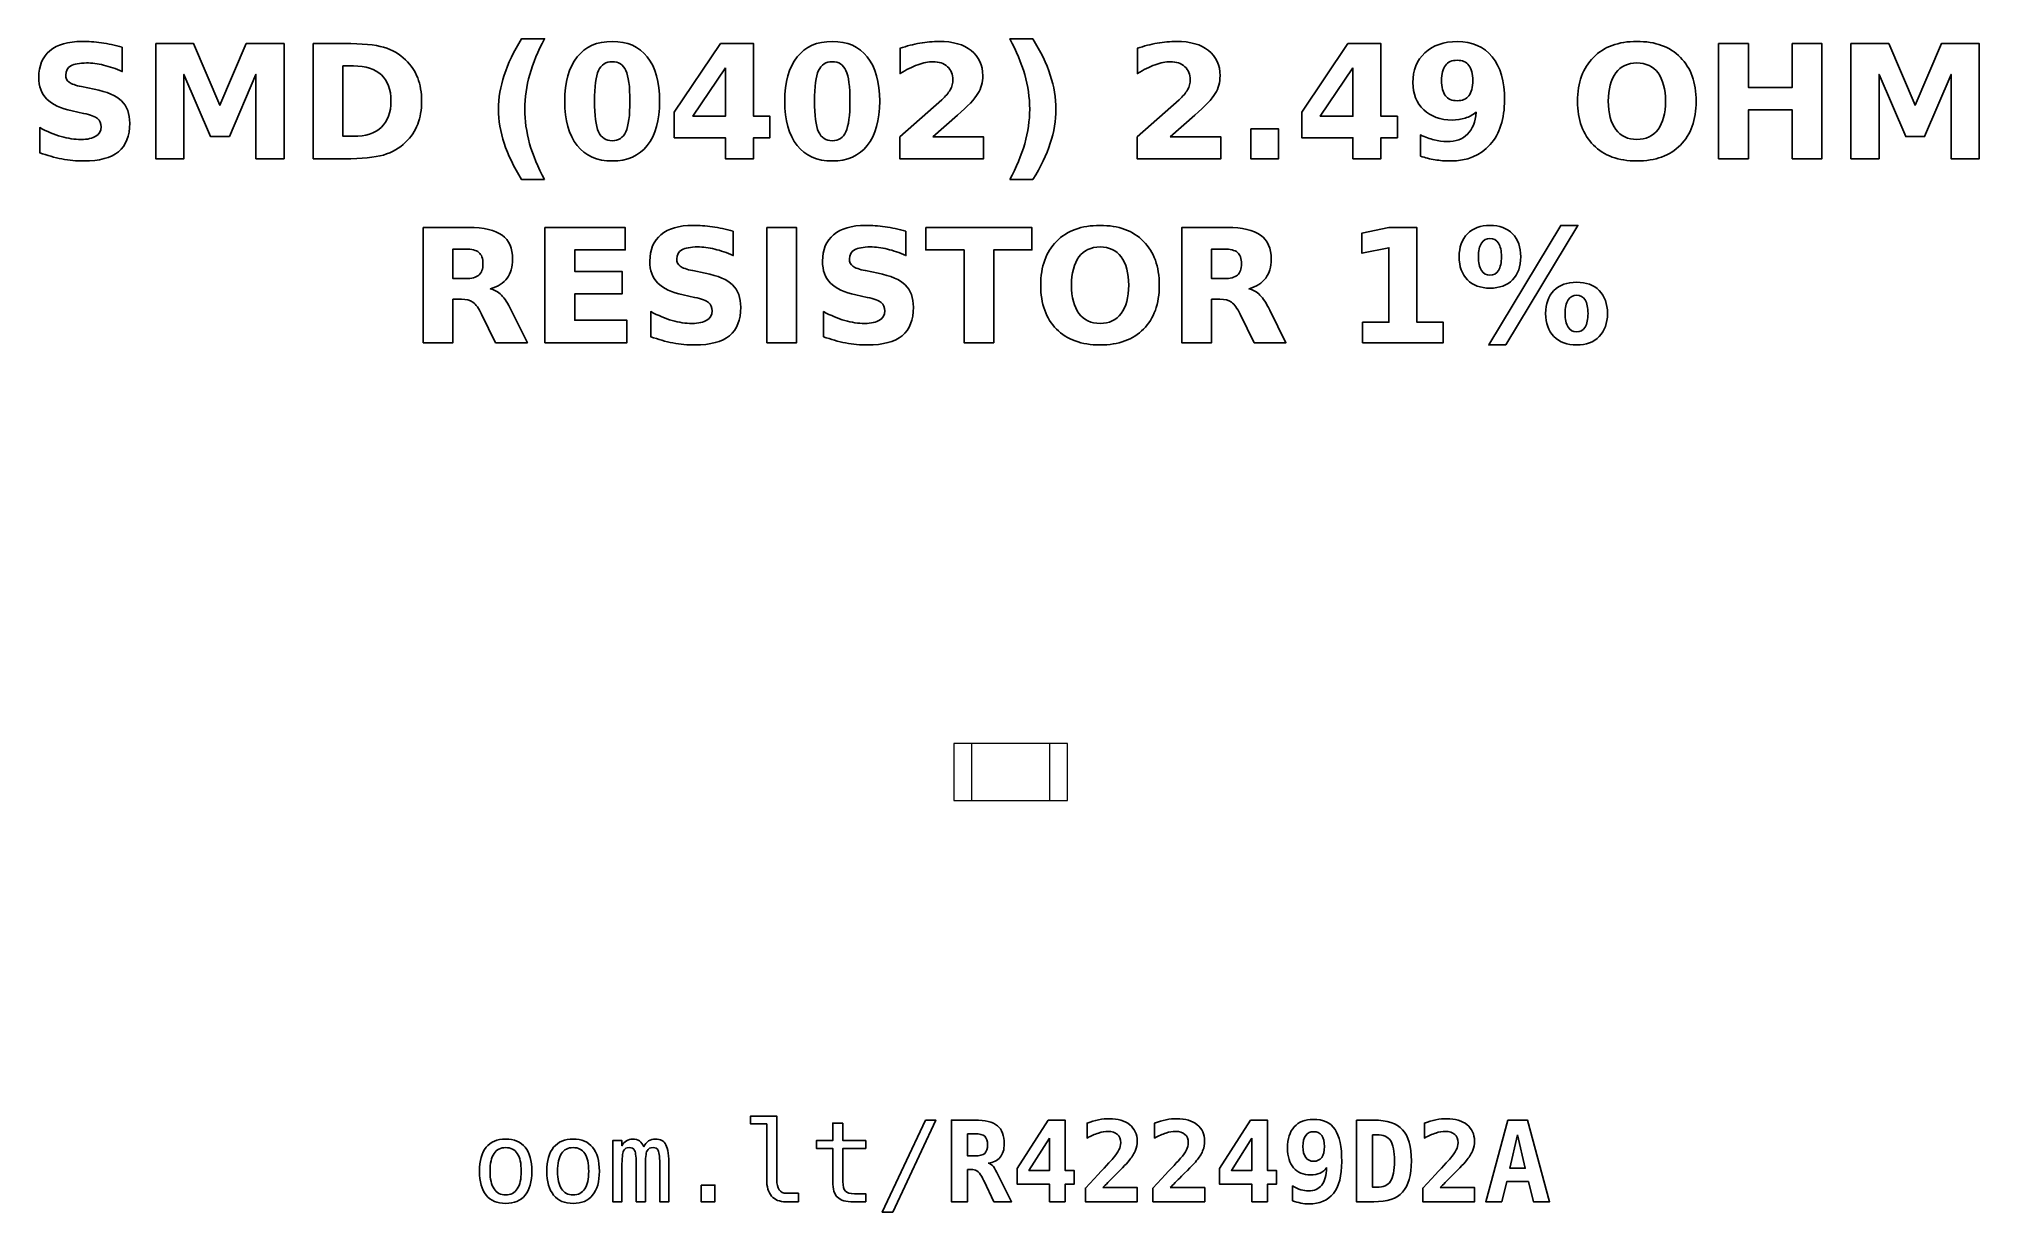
# Model space of a CAD drawing. Header units: centimetres. Extents: x -11.37 to -9.64, y -15.24 to -14.2.
import ezdxf

# ---------------------------------------------------------------- set-up
doc = ezdxf.new("R2010")
doc.units = ezdxf.units.CM
doc.header["$MEASUREMENT"] = 0
doc.layers.add('Layer 1', color=7, linetype='Continuous')

msp = doc.modelspace()

# ---------------------------------------------------------------- linework, layer by layer
at = {"layer": 'Layer 1', "color": 7, "lineweight": 9}
for points in [[(-10.5508, -14.8754), (-10.4492, -14.8754), (-10.4492, -14.8246), (-10.5508, -14.8246), (-10.5508, -14.8754)], [(-10.535, -14.8754), (-10.465, -14.8754), (-10.465, -14.8246), (-10.535, -14.8246), (-10.535, -14.8754)]]:
    msp.add_lwpolyline(points, close=True, dxfattribs=at)
at = {"layer": 'Layer 1', "color": 250}
for points, knots in [([(-11.29293, -14.20284), (-11.29293, -14.20284), (-11.29293, -14.22459), (-11.29293, -14.22459), (-11.29293, -14.22459), (-11.29858, -14.22207), (-11.3041, -14.22017), (-11.30946, -14.21888), (-11.30946, -14.21888), (-11.31485, -14.21758), (-11.31993, -14.21695), (-11.3247, -14.21695), (-11.3247, -14.21695), (-11.33103, -14.21695), (-11.33573, -14.21782), (-11.33877, -14.21956), (-11.33877, -14.21956), (-11.3418, -14.22132), (-11.34331, -14.22403), (-11.34331, -14.2277), (-11.34331, -14.2277), (-11.34331, -14.23045), (-11.3423, -14.23261), (-11.34025, -14.23414), (-11.34025, -14.23414), (-11.3382, -14.23567), (-11.33449, -14.23701), (-11.3291, -14.23811), (-11.3291, -14.23811), (-11.3291, -14.23811), (-11.31781, -14.24037), (-11.31781, -14.24037), (-11.31781, -14.24037), (-11.30636, -14.24268), (-11.29825, -14.24616), (-11.29343, -14.25086), (-11.29343, -14.25086), (-11.2886, -14.25554), (-11.28618, -14.2622), (-11.28618, -14.27083), (-11.28618, -14.27083), (-11.28618, -14.28219), (-11.28954, -14.29063), (-11.29627, -14.29616), (-11.29627, -14.29616), (-11.303, -14.30168), (-11.31327, -14.30446), (-11.3271, -14.30446), (-11.3271, -14.30446), (-11.33364, -14.30446), (-11.34018, -14.30385), (-11.34674, -14.3026), (-11.34674, -14.3026), (-11.3533, -14.30135), (-11.35989, -14.29952), (-11.36645, -14.2971), (-11.36645, -14.2971), (-11.36645, -14.2971), (-11.36645, -14.27471), (-11.36645, -14.27471), (-11.36645, -14.27471), (-11.35989, -14.27819), (-11.35354, -14.28082), (-11.3474, -14.28259), (-11.3474, -14.28259), (-11.34126, -14.28435), (-11.33536, -14.28524), (-11.32967, -14.28524), (-11.32967, -14.28524), (-11.32388, -14.28524), (-11.31944, -14.28428), (-11.31636, -14.28235), (-11.31636, -14.28235), (-11.31327, -14.28042), (-11.31175, -14.27767), (-11.31175, -14.27407), (-11.31175, -14.27407), (-11.31175, -14.27087), (-11.31278, -14.26838), (-11.31487, -14.26664), (-11.31487, -14.26664), (-11.31697, -14.2649), (-11.32113, -14.26333), (-11.32739, -14.26196), (-11.32739, -14.26196), (-11.32739, -14.26196), (-11.33766, -14.25968), (-11.33766, -14.25968), (-11.33766, -14.25968), (-11.34794, -14.25747), (-11.35547, -14.25397), (-11.36022, -14.24914), (-11.36022, -14.24914), (-11.36497, -14.24432), (-11.36734, -14.23781), (-11.36734, -14.22965), (-11.36734, -14.22965), (-11.36734, -14.21939), (-11.36403, -14.21151), (-11.35742, -14.20601), (-11.35742, -14.20601), (-11.35081, -14.20048), (-11.34131, -14.19773), (-11.32889, -14.19773), (-11.32889, -14.19773), (-11.32325, -14.19773), (-11.31744, -14.19816), (-11.31146, -14.199), (-11.31146, -14.199), (-11.30549, -14.19985), (-11.29931, -14.20112), (-11.29293, -14.20284)], [0, 0, 0, 0, 0.0357143, 0.0357143, 0.0357143, 0.0357143, 0.0714286, 0.0714286, 0.0714286, 0.0714286, 0.1071429, 0.1071429, 0.1071429, 0.1071429, 0.1428571, 0.1428571, 0.1428571, 0.1428571, 0.1785714, 0.1785714, 0.1785714, 0.1785714, 0.2142857, 0.2142857, 0.2142857, 0.2142857, 0.25, 0.25, 0.25, 0.25, 0.2857143, 0.2857143, 0.2857143, 0.2857143, 0.3214286, 0.3214286, 0.3214286, 0.3214286, 0.3571429, 0.3571429, 0.3571429, 0.3571429, 0.3928571, 0.3928571, 0.3928571, 0.3928571, 0.4285714, 0.4285714, 0.4285714, 0.4285714, 0.4642857, 0.4642857, 0.4642857, 0.4642857, 0.5, 0.5, 0.5, 0.5, 0.5357143, 0.5357143, 0.5357143, 0.5357143, 0.5714286, 0.5714286, 0.5714286, 0.5714286, 0.6071429, 0.6071429, 0.6071429, 0.6071429, 0.6428571, 0.6428571, 0.6428571, 0.6428571, 0.6785714, 0.6785714, 0.6785714, 0.6785714, 0.7142857, 0.7142857, 0.7142857, 0.7142857, 0.75, 0.75, 0.75, 0.75, 0.7857143, 0.7857143, 0.7857143, 0.7857143, 0.8214286, 0.8214286, 0.8214286, 0.8214286, 0.8571429, 0.8571429, 0.8571429, 0.8571429, 0.8928571, 0.8928571, 0.8928571, 0.8928571, 0.9285714, 0.9285714, 0.9285714, 0.9285714, 0.9642857, 0.9642857, 0.9642857, 0.9642857, 1, 1, 1, 1]), ([(-11.2629, -14.19959), (-11.2629, -14.19959), (-11.22915, -14.19959), (-11.22915, -14.19959), (-11.22915, -14.19959), (-11.22915, -14.19959), (-11.2057, -14.25465), (-11.2057, -14.25465), (-11.2057, -14.25465), (-11.2057, -14.25465), (-11.18214, -14.19959), (-11.18214, -14.19959), (-11.18214, -14.19959), (-11.18214, -14.19959), (-11.14846, -14.19959), (-11.14846, -14.19959), (-11.14846, -14.19959), (-11.14846, -14.19959), (-11.14846, -14.30246), (-11.14846, -14.30246), (-11.14846, -14.30246), (-11.14846, -14.30246), (-11.17353, -14.30246), (-11.17353, -14.30246), (-11.17353, -14.30246), (-11.17353, -14.30246), (-11.17353, -14.22722), (-11.17353, -14.22722), (-11.17353, -14.22722), (-11.17353, -14.22722), (-11.19724, -14.28268), (-11.19724, -14.28268), (-11.19724, -14.28268), (-11.19724, -14.28268), (-11.21405, -14.28268), (-11.21405, -14.28268), (-11.21405, -14.28268), (-11.21405, -14.28268), (-11.23776, -14.22722), (-11.23776, -14.22722), (-11.23776, -14.22722), (-11.23776, -14.22722), (-11.23776, -14.30246), (-11.23776, -14.30246), (-11.23776, -14.30246), (-11.23776, -14.30246), (-11.2629, -14.30246), (-11.2629, -14.30246), (-11.2629, -14.30246), (-11.2629, -14.30246), (-11.2629, -14.19959), (-11.2629, -14.19959)], [0, 0, 0, 0, 0.0769231, 0.0769231, 0.0769231, 0.0769231, 0.1538462, 0.1538462, 0.1538462, 0.1538462, 0.2307692, 0.2307692, 0.2307692, 0.2307692, 0.3076923, 0.3076923, 0.3076923, 0.3076923, 0.3846154, 0.3846154, 0.3846154, 0.3846154, 0.4615385, 0.4615385, 0.4615385, 0.4615385, 0.5384615, 0.5384615, 0.5384615, 0.5384615, 0.6153846, 0.6153846, 0.6153846, 0.6153846, 0.6923077, 0.6923077, 0.6923077, 0.6923077, 0.7692308, 0.7692308, 0.7692308, 0.7692308, 0.8461538, 0.8461538, 0.8461538, 0.8461538, 0.9230769, 0.9230769, 0.9230769, 0.9230769, 1, 1, 1, 1]), ([(-11.12247, -14.19959), (-11.12247, -14.19959), (-11.09448, -14.19959), (-11.09448, -14.19959), (-11.09448, -14.19959), (-11.07887, -14.19959), (-11.06725, -14.2007), (-11.05961, -14.20293), (-11.05961, -14.20293), (-11.05196, -14.20516), (-11.0454, -14.20893), (-11.03992, -14.21427), (-11.03992, -14.21427), (-11.0351, -14.2189), (-11.03153, -14.22426), (-11.02917, -14.23033), (-11.02917, -14.23033), (-11.02685, -14.23637), (-11.02567, -14.24324), (-11.02567, -14.25093), (-11.02567, -14.25093), (-11.02567, -14.25869), (-11.02685, -14.26561), (-11.02917, -14.2717), (-11.02917, -14.2717), (-11.03153, -14.27779), (-11.0351, -14.28315), (-11.03992, -14.28778), (-11.03992, -14.28778), (-11.04545, -14.29312), (-11.05206, -14.29689), (-11.05977, -14.29912), (-11.05977, -14.29912), (-11.06749, -14.30135), (-11.07906, -14.30246), (-11.09448, -14.30246), (-11.09448, -14.30246), (-11.09448, -14.30246), (-11.12247, -14.30246), (-11.12247, -14.30246), (-11.12247, -14.30246), (-11.12247, -14.30246), (-11.12247, -14.19959), (-11.12247, -14.19959)], [0, 0, 0, 0, 0.0909091, 0.0909091, 0.0909091, 0.0909091, 0.1818182, 0.1818182, 0.1818182, 0.1818182, 0.2727273, 0.2727273, 0.2727273, 0.2727273, 0.3636364, 0.3636364, 0.3636364, 0.3636364, 0.4545455, 0.4545455, 0.4545455, 0.4545455, 0.5454545, 0.5454545, 0.5454545, 0.5454545, 0.6363636, 0.6363636, 0.6363636, 0.6363636, 0.7272727, 0.7272727, 0.7272727, 0.7272727, 0.8181818, 0.8181818, 0.8181818, 0.8181818, 0.9090909, 0.9090909, 0.9090909, 0.9090909, 1, 1, 1, 1]), ([(-10.91598, -14.32106), (-10.91598, -14.32106), (-10.93644, -14.32106), (-10.93644, -14.32106), (-10.93644, -14.32106), (-10.94347, -14.30973), (-10.94867, -14.29893), (-10.95201, -14.2887), (-10.95201, -14.2887), (-10.95537, -14.27849), (-10.95704, -14.26836), (-10.95704, -14.25829), (-10.95704, -14.25829), (-10.95704, -14.24823), (-10.95535, -14.23804), (-10.95199, -14.22774), (-10.95199, -14.22774), (-10.9486, -14.21742), (-10.94343, -14.20665), (-10.93644, -14.19538), (-10.93644, -14.19538), (-10.93644, -14.19538), (-10.91598, -14.19538), (-10.91598, -14.19538), (-10.91598, -14.19538), (-10.92186, -14.20627), (-10.92626, -14.21692), (-10.9292, -14.22732), (-10.9292, -14.22732), (-10.93214, -14.23771), (-10.93362, -14.24799), (-10.93362, -14.25815), (-10.93362, -14.25815), (-10.93362, -14.26831), (-10.93216, -14.27859), (-10.92925, -14.28903), (-10.92925, -14.28903), (-10.92633, -14.29945), (-10.92191, -14.31013), (-10.91598, -14.32106)], [0, 0, 0, 0, 0.1, 0.1, 0.1, 0.1, 0.2, 0.2, 0.2, 0.2, 0.3, 0.3, 0.3, 0.3, 0.4, 0.4, 0.4, 0.4, 0.5, 0.5, 0.5, 0.5, 0.6, 0.6, 0.6, 0.6, 0.7, 0.7, 0.7, 0.7, 0.8, 0.8, 0.8, 0.8, 0.9, 0.9, 0.9, 0.9, 1, 1, 1, 1]), ([(-10.81325, -14.25112), (-10.81325, -14.26817), (-10.81692, -14.28132), (-10.82428, -14.29058), (-10.82428, -14.29058), (-10.83162, -14.29983), (-10.84206, -14.30446), (-10.85556, -14.30446), (-10.85556, -14.30446), (-10.86911, -14.30446), (-10.87957, -14.29983), (-10.88691, -14.29058), (-10.88691, -14.29058), (-10.89427, -14.28132), (-10.89794, -14.26817), (-10.89794, -14.25112), (-10.89794, -14.25112), (-10.89794, -14.23405), (-10.89427, -14.22087), (-10.88691, -14.21161), (-10.88691, -14.21161), (-10.87957, -14.20237), (-10.86911, -14.19773), (-10.85556, -14.19773), (-10.85556, -14.19773), (-10.84206, -14.19773), (-10.83162, -14.20237), (-10.82428, -14.21161), (-10.82428, -14.21161), (-10.81692, -14.22087), (-10.81325, -14.23405), (-10.81325, -14.25112)], [0, 0, 0, 0, 0.125, 0.125, 0.125, 0.125, 0.25, 0.25, 0.25, 0.25, 0.375, 0.375, 0.375, 0.375, 0.5, 0.5, 0.5, 0.5, 0.625, 0.625, 0.625, 0.625, 0.75, 0.75, 0.75, 0.75, 0.875, 0.875, 0.875, 0.875, 1, 1, 1, 1]), ([(-10.75895, -14.19959), (-10.75895, -14.19959), (-10.72945, -14.19959), (-10.72945, -14.19959), (-10.72945, -14.19959), (-10.72945, -14.19959), (-10.72945, -14.2645), (-10.72945, -14.2645), (-10.72945, -14.2645), (-10.72945, -14.2645), (-10.71478, -14.2645), (-10.71478, -14.2645), (-10.71478, -14.2645), (-10.71478, -14.2645), (-10.71478, -14.28372), (-10.71478, -14.28372), (-10.71478, -14.28372), (-10.71478, -14.28372), (-10.72945, -14.28372), (-10.72945, -14.28372), (-10.72945, -14.28372), (-10.72945, -14.28372), (-10.72945, -14.30246), (-10.72945, -14.30246), (-10.72945, -14.30246), (-10.72945, -14.30246), (-10.75452, -14.30246), (-10.75452, -14.30246), (-10.75452, -14.30246), (-10.75452, -14.30246), (-10.75452, -14.28372), (-10.75452, -14.28372), (-10.75452, -14.28372), (-10.75452, -14.28372), (-10.80015, -14.28372), (-10.80015, -14.28372), (-10.80015, -14.28372), (-10.80015, -14.28372), (-10.80015, -14.26097), (-10.80015, -14.26097), (-10.80015, -14.26097), (-10.80015, -14.26097), (-10.75895, -14.19959), (-10.75895, -14.19959)], [0, 0, 0, 0, 0.0909091, 0.0909091, 0.0909091, 0.0909091, 0.1818182, 0.1818182, 0.1818182, 0.1818182, 0.2727273, 0.2727273, 0.2727273, 0.2727273, 0.3636364, 0.3636364, 0.3636364, 0.3636364, 0.4545455, 0.4545455, 0.4545455, 0.4545455, 0.5454545, 0.5454545, 0.5454545, 0.5454545, 0.6363636, 0.6363636, 0.6363636, 0.6363636, 0.7272727, 0.7272727, 0.7272727, 0.7272727, 0.8181818, 0.8181818, 0.8181818, 0.8181818, 0.9090909, 0.9090909, 0.9090909, 0.9090909, 1, 1, 1, 1]), ([(-10.61687, -14.25112), (-10.61687, -14.26817), (-10.62054, -14.28132), (-10.6279, -14.29058), (-10.6279, -14.29058), (-10.63524, -14.29983), (-10.64568, -14.30446), (-10.65918, -14.30446), (-10.65918, -14.30446), (-10.67273, -14.30446), (-10.68319, -14.29983), (-10.69053, -14.29058), (-10.69053, -14.29058), (-10.69789, -14.28132), (-10.70156, -14.26817), (-10.70156, -14.25112), (-10.70156, -14.25112), (-10.70156, -14.23405), (-10.69789, -14.22087), (-10.69053, -14.21161), (-10.69053, -14.21161), (-10.68319, -14.20237), (-10.67273, -14.19773), (-10.65918, -14.19773), (-10.65918, -14.19773), (-10.64568, -14.19773), (-10.63524, -14.20237), (-10.6279, -14.21161), (-10.6279, -14.21161), (-10.62054, -14.22087), (-10.61687, -14.23405), (-10.61687, -14.25112)], [0, 0, 0, 0, 0.125, 0.125, 0.125, 0.125, 0.25, 0.25, 0.25, 0.25, 0.375, 0.375, 0.375, 0.375, 0.5, 0.5, 0.5, 0.5, 0.625, 0.625, 0.625, 0.625, 0.75, 0.75, 0.75, 0.75, 0.875, 0.875, 0.875, 0.875, 1, 1, 1, 1]), ([(-10.56946, -14.28296), (-10.56946, -14.28296), (-10.52418, -14.28296), (-10.52418, -14.28296), (-10.52418, -14.28296), (-10.52418, -14.28296), (-10.52418, -14.30246), (-10.52418, -14.30246), (-10.52418, -14.30246), (-10.52418, -14.30246), (-10.59895, -14.30246), (-10.59895, -14.30246), (-10.59895, -14.30246), (-10.59895, -14.30246), (-10.59895, -14.28296), (-10.59895, -14.28296), (-10.59895, -14.28296), (-10.59895, -14.28296), (-10.56139, -14.24983), (-10.56139, -14.24983), (-10.56139, -14.24983), (-10.55803, -14.24679), (-10.55556, -14.24383), (-10.55396, -14.24094), (-10.55396, -14.24094), (-10.55234, -14.23804), (-10.55154, -14.23503), (-10.55154, -14.2319), (-10.55154, -14.2319), (-10.55154, -14.22708), (-10.55316, -14.2232), (-10.5564, -14.22026), (-10.5564, -14.22026), (-10.55963, -14.21732), (-10.56393, -14.21587), (-10.56932, -14.21587), (-10.56932, -14.21587), (-10.57345, -14.21587), (-10.57797, -14.21676), (-10.58289, -14.21852), (-10.58289, -14.21852), (-10.5878, -14.22029), (-10.59307, -14.22292), (-10.59867, -14.2264), (-10.59867, -14.2264), (-10.59867, -14.2264), (-10.59867, -14.2038), (-10.59867, -14.2038), (-10.59867, -14.2038), (-10.59269, -14.20183), (-10.58679, -14.20032), (-10.58096, -14.19929), (-10.58096, -14.19929), (-10.57512, -14.19825), (-10.56941, -14.19773), (-10.56379, -14.19773), (-10.56379, -14.19773), (-10.55149, -14.19773), (-10.54192, -14.20044), (-10.5351, -14.20587), (-10.5351, -14.20587), (-10.52828, -14.21128), (-10.52487, -14.21883), (-10.52487, -14.22854), (-10.52487, -14.22854), (-10.52487, -14.23414), (-10.52632, -14.23936), (-10.52922, -14.24421), (-10.52922, -14.24421), (-10.53211, -14.24905), (-10.5382, -14.25554), (-10.54747, -14.26368), (-10.54747, -14.26368), (-10.54747, -14.26368), (-10.56946, -14.28296), (-10.56946, -14.28296)], [0, 0, 0, 0, 0.0526316, 0.0526316, 0.0526316, 0.0526316, 0.1052632, 0.1052632, 0.1052632, 0.1052632, 0.1578947, 0.1578947, 0.1578947, 0.1578947, 0.2105263, 0.2105263, 0.2105263, 0.2105263, 0.2631579, 0.2631579, 0.2631579, 0.2631579, 0.3157895, 0.3157895, 0.3157895, 0.3157895, 0.3684211, 0.3684211, 0.3684211, 0.3684211, 0.4210526, 0.4210526, 0.4210526, 0.4210526, 0.4736842, 0.4736842, 0.4736842, 0.4736842, 0.5263158, 0.5263158, 0.5263158, 0.5263158, 0.5789474, 0.5789474, 0.5789474, 0.5789474, 0.6315789, 0.6315789, 0.6315789, 0.6315789, 0.6842105, 0.6842105, 0.6842105, 0.6842105, 0.7368421, 0.7368421, 0.7368421, 0.7368421, 0.7894737, 0.7894737, 0.7894737, 0.7894737, 0.8421053, 0.8421053, 0.8421053, 0.8421053, 0.8947368, 0.8947368, 0.8947368, 0.8947368, 0.9473684, 0.9473684, 0.9473684, 0.9473684, 1, 1, 1, 1]), ([(-10.50064, -14.32106), (-10.49476, -14.31013), (-10.49034, -14.29945), (-10.4874, -14.28903), (-10.4874, -14.28903), (-10.48446, -14.27859), (-10.483, -14.26831), (-10.483, -14.25815), (-10.483, -14.25815), (-10.483, -14.24799), (-10.48446, -14.23771), (-10.4874, -14.22732), (-10.4874, -14.22732), (-10.49034, -14.21692), (-10.49476, -14.20627), (-10.50064, -14.19538), (-10.50064, -14.19538), (-10.50064, -14.19538), (-10.48018, -14.19538), (-10.48018, -14.19538), (-10.48018, -14.19538), (-10.4732, -14.20665), (-10.46802, -14.21742), (-10.46463, -14.22774), (-10.46463, -14.22774), (-10.46127, -14.23804), (-10.45958, -14.24823), (-10.45958, -14.25829), (-10.45958, -14.25829), (-10.45958, -14.26836), (-10.46125, -14.27849), (-10.46461, -14.2887), (-10.46461, -14.2887), (-10.46795, -14.29893), (-10.47315, -14.30973), (-10.48018, -14.32106), (-10.48018, -14.32106), (-10.48018, -14.32106), (-10.50064, -14.32106), (-10.50064, -14.32106)], [0, 0, 0, 0, 0.1, 0.1, 0.1, 0.1, 0.2, 0.2, 0.2, 0.2, 0.3, 0.3, 0.3, 0.3, 0.4, 0.4, 0.4, 0.4, 0.5, 0.5, 0.5, 0.5, 0.6, 0.6, 0.6, 0.6, 0.7, 0.7, 0.7, 0.7, 0.8, 0.8, 0.8, 0.8, 0.9, 0.9, 0.9, 0.9, 1, 1, 1, 1]), ([(-10.35765, -14.28296), (-10.35765, -14.28296), (-10.31237, -14.28296), (-10.31237, -14.28296), (-10.31237, -14.28296), (-10.31237, -14.28296), (-10.31237, -14.30246), (-10.31237, -14.30246), (-10.31237, -14.30246), (-10.31237, -14.30246), (-10.38714, -14.30246), (-10.38714, -14.30246), (-10.38714, -14.30246), (-10.38714, -14.30246), (-10.38714, -14.28296), (-10.38714, -14.28296), (-10.38714, -14.28296), (-10.38714, -14.28296), (-10.34958, -14.24983), (-10.34958, -14.24983), (-10.34958, -14.24983), (-10.34622, -14.24679), (-10.34375, -14.24383), (-10.34215, -14.24094), (-10.34215, -14.24094), (-10.34053, -14.23804), (-10.33973, -14.23503), (-10.33973, -14.2319), (-10.33973, -14.2319), (-10.33973, -14.22708), (-10.34135, -14.2232), (-10.34459, -14.22026), (-10.34459, -14.22026), (-10.34782, -14.21732), (-10.35212, -14.21587), (-10.35751, -14.21587), (-10.35751, -14.21587), (-10.36164, -14.21587), (-10.36616, -14.21676), (-10.37108, -14.21852), (-10.37108, -14.21852), (-10.37599, -14.22029), (-10.38126, -14.22292), (-10.38686, -14.2264), (-10.38686, -14.2264), (-10.38686, -14.2264), (-10.38686, -14.2038), (-10.38686, -14.2038), (-10.38686, -14.2038), (-10.38088, -14.20183), (-10.37498, -14.20032), (-10.36915, -14.19929), (-10.36915, -14.19929), (-10.36331, -14.19825), (-10.3576, -14.19773), (-10.35198, -14.19773), (-10.35198, -14.19773), (-10.33968, -14.19773), (-10.33011, -14.20044), (-10.32329, -14.20587), (-10.32329, -14.20587), (-10.31647, -14.21128), (-10.31306, -14.21883), (-10.31306, -14.22854), (-10.31306, -14.22854), (-10.31306, -14.23414), (-10.31451, -14.23936), (-10.31741, -14.24421), (-10.31741, -14.24421), (-10.3203, -14.24905), (-10.32639, -14.25554), (-10.33566, -14.26368), (-10.33566, -14.26368), (-10.33566, -14.26368), (-10.35765, -14.28296), (-10.35765, -14.28296)], [0, 0, 0, 0, 0.0526316, 0.0526316, 0.0526316, 0.0526316, 0.1052632, 0.1052632, 0.1052632, 0.1052632, 0.1578947, 0.1578947, 0.1578947, 0.1578947, 0.2105263, 0.2105263, 0.2105263, 0.2105263, 0.2631579, 0.2631579, 0.2631579, 0.2631579, 0.3157895, 0.3157895, 0.3157895, 0.3157895, 0.3684211, 0.3684211, 0.3684211, 0.3684211, 0.4210526, 0.4210526, 0.4210526, 0.4210526, 0.4736842, 0.4736842, 0.4736842, 0.4736842, 0.5263158, 0.5263158, 0.5263158, 0.5263158, 0.5789474, 0.5789474, 0.5789474, 0.5789474, 0.6315789, 0.6315789, 0.6315789, 0.6315789, 0.6842105, 0.6842105, 0.6842105, 0.6842105, 0.7368421, 0.7368421, 0.7368421, 0.7368421, 0.7894737, 0.7894737, 0.7894737, 0.7894737, 0.8421053, 0.8421053, 0.8421053, 0.8421053, 0.8947368, 0.8947368, 0.8947368, 0.8947368, 0.9473684, 0.9473684, 0.9473684, 0.9473684, 1, 1, 1, 1]), ([(-10.19897, -14.19959), (-10.19897, -14.19959), (-10.16947, -14.19959), (-10.16947, -14.19959), (-10.16947, -14.19959), (-10.16947, -14.19959), (-10.16947, -14.2645), (-10.16947, -14.2645), (-10.16947, -14.2645), (-10.16947, -14.2645), (-10.1548, -14.2645), (-10.1548, -14.2645), (-10.1548, -14.2645), (-10.1548, -14.2645), (-10.1548, -14.28372), (-10.1548, -14.28372), (-10.1548, -14.28372), (-10.1548, -14.28372), (-10.16947, -14.28372), (-10.16947, -14.28372), (-10.16947, -14.28372), (-10.16947, -14.28372), (-10.16947, -14.30246), (-10.16947, -14.30246), (-10.16947, -14.30246), (-10.16947, -14.30246), (-10.19454, -14.30246), (-10.19454, -14.30246), (-10.19454, -14.30246), (-10.19454, -14.30246), (-10.19454, -14.28372), (-10.19454, -14.28372), (-10.19454, -14.28372), (-10.19454, -14.28372), (-10.24017, -14.28372), (-10.24017, -14.28372), (-10.24017, -14.28372), (-10.24017, -14.28372), (-10.24017, -14.26097), (-10.24017, -14.26097), (-10.24017, -14.26097), (-10.24017, -14.26097), (-10.19897, -14.19959), (-10.19897, -14.19959)], [0, 0, 0, 0, 0.0909091, 0.0909091, 0.0909091, 0.0909091, 0.1818182, 0.1818182, 0.1818182, 0.1818182, 0.2727273, 0.2727273, 0.2727273, 0.2727273, 0.3636364, 0.3636364, 0.3636364, 0.3636364, 0.4545455, 0.4545455, 0.4545455, 0.4545455, 0.5454545, 0.5454545, 0.5454545, 0.5454545, 0.6363636, 0.6363636, 0.6363636, 0.6363636, 0.7272727, 0.7272727, 0.7272727, 0.7272727, 0.8181818, 0.8181818, 0.8181818, 0.8181818, 0.9090909, 0.9090909, 0.9090909, 0.9090909, 1, 1, 1, 1]), ([(-10.1342, -14.3002), (-10.1342, -14.3002), (-10.1342, -14.28118), (-10.1342, -14.28118), (-10.1342, -14.28118), (-10.12996, -14.28315), (-10.12592, -14.28463), (-10.12206, -14.28562), (-10.12206, -14.28562), (-10.1182, -14.28661), (-10.11439, -14.2871), (-10.11063, -14.2871), (-10.11063, -14.2871), (-10.10273, -14.2871), (-10.09659, -14.28492), (-10.09217, -14.28052), (-10.09217, -14.28052), (-10.08777, -14.27614), (-10.08516, -14.26963), (-10.08438, -14.261), (-10.08438, -14.261), (-10.08751, -14.2633), (-10.09083, -14.26502), (-10.09438, -14.26617), (-10.09438, -14.26617), (-10.09791, -14.26732), (-10.10174, -14.26789), (-10.10588, -14.26789), (-10.10588, -14.26789), (-10.11639, -14.26789), (-10.12488, -14.26483), (-10.13133, -14.25869), (-10.13133, -14.25869), (-10.13779, -14.25255), (-10.14102, -14.24449), (-10.14102, -14.23447), (-10.14102, -14.23447), (-10.14102, -14.22339), (-10.13742, -14.21452), (-10.13024, -14.20787), (-10.13024, -14.20787), (-10.12305, -14.20121), (-10.11341, -14.19787), (-10.10134, -14.19787), (-10.10134, -14.19787), (-10.08791, -14.19787), (-10.07754, -14.20239), (-10.0702, -14.21144), (-10.0702, -14.21144), (-10.06284, -14.2205), (-10.05917, -14.23329), (-10.05917, -14.24983), (-10.05917, -14.24983), (-10.05917, -14.26681), (-10.06348, -14.28016), (-10.07206, -14.28988), (-10.07206, -14.28988), (-10.08064, -14.29959), (-10.09243, -14.30446), (-10.10738, -14.30446), (-10.10738, -14.30446), (-10.11223, -14.30446), (-10.11684, -14.30411), (-10.12124, -14.3034), (-10.12124, -14.3034), (-10.12566, -14.3027), (-10.12996, -14.30161), (-10.1342, -14.3002)], [0, 0, 0, 0, 0.0588235, 0.0588235, 0.0588235, 0.0588235, 0.1176471, 0.1176471, 0.1176471, 0.1176471, 0.1764706, 0.1764706, 0.1764706, 0.1764706, 0.2352941, 0.2352941, 0.2352941, 0.2352941, 0.2941176, 0.2941176, 0.2941176, 0.2941176, 0.3529412, 0.3529412, 0.3529412, 0.3529412, 0.4117647, 0.4117647, 0.4117647, 0.4117647, 0.4705882, 0.4705882, 0.4705882, 0.4705882, 0.5294118, 0.5294118, 0.5294118, 0.5294118, 0.5882353, 0.5882353, 0.5882353, 0.5882353, 0.6470588, 0.6470588, 0.6470588, 0.6470588, 0.7058824, 0.7058824, 0.7058824, 0.7058824, 0.7647059, 0.7647059, 0.7647059, 0.7647059, 0.8235294, 0.8235294, 0.8235294, 0.8235294, 0.8823529, 0.8823529, 0.8823529, 0.8823529, 0.9411765, 0.9411765, 0.9411765, 0.9411765, 1, 1, 1, 1]), ([(-9.94106, -14.19773), (-9.92453, -14.19773), (-9.91157, -14.20246), (-9.90221, -14.21194), (-9.90221, -14.21194), (-9.89283, -14.22139), (-9.88815, -14.23444), (-9.88815, -14.25112), (-9.88815, -14.25112), (-9.88815, -14.26775), (-9.89283, -14.2808), (-9.90221, -14.29025), (-9.90221, -14.29025), (-9.91157, -14.29973), (-9.92453, -14.30446), (-9.94106, -14.30446), (-9.94106, -14.30446), (-9.95755, -14.30446), (-9.97048, -14.29973), (-9.97989, -14.29025), (-9.97989, -14.29025), (-9.98927, -14.2808), (-9.99398, -14.26775), (-9.99398, -14.25112), (-9.99398, -14.25112), (-9.99398, -14.23444), (-9.98927, -14.22139), (-9.97989, -14.21194), (-9.97989, -14.21194), (-9.97048, -14.20246), (-9.95755, -14.19773), (-9.94106, -14.19773)], [0, 0, 0, 0, 0.125, 0.125, 0.125, 0.125, 0.25, 0.25, 0.25, 0.25, 0.375, 0.375, 0.375, 0.375, 0.5, 0.5, 0.5, 0.5, 0.625, 0.625, 0.625, 0.625, 0.75, 0.75, 0.75, 0.75, 0.875, 0.875, 0.875, 0.875, 1, 1, 1, 1]), ([(-9.86808, -14.19959), (-9.86808, -14.19959), (-9.84155, -14.19959), (-9.84155, -14.19959), (-9.84155, -14.19959), (-9.84155, -14.19959), (-9.84155, -14.2388), (-9.84155, -14.2388), (-9.84155, -14.2388), (-9.84155, -14.2388), (-9.80242, -14.2388), (-9.80242, -14.2388), (-9.80242, -14.2388), (-9.80242, -14.2388), (-9.80242, -14.19959), (-9.80242, -14.19959), (-9.80242, -14.19959), (-9.80242, -14.19959), (-9.77589, -14.19959), (-9.77589, -14.19959), (-9.77589, -14.19959), (-9.77589, -14.19959), (-9.77589, -14.30246), (-9.77589, -14.30246), (-9.77589, -14.30246), (-9.77589, -14.30246), (-9.80242, -14.30246), (-9.80242, -14.30246), (-9.80242, -14.30246), (-9.80242, -14.30246), (-9.80242, -14.25886), (-9.80242, -14.25886), (-9.80242, -14.25886), (-9.80242, -14.25886), (-9.84155, -14.25886), (-9.84155, -14.25886), (-9.84155, -14.25886), (-9.84155, -14.25886), (-9.84155, -14.30246), (-9.84155, -14.30246), (-9.84155, -14.30246), (-9.84155, -14.30246), (-9.86808, -14.30246), (-9.86808, -14.30246), (-9.86808, -14.30246), (-9.86808, -14.30246), (-9.86808, -14.19959), (-9.86808, -14.19959)], [0, 0, 0, 0, 0.0833333, 0.0833333, 0.0833333, 0.0833333, 0.1666667, 0.1666667, 0.1666667, 0.1666667, 0.25, 0.25, 0.25, 0.25, 0.3333333, 0.3333333, 0.3333333, 0.3333333, 0.4166667, 0.4166667, 0.4166667, 0.4166667, 0.5, 0.5, 0.5, 0.5, 0.5833333, 0.5833333, 0.5833333, 0.5833333, 0.6666667, 0.6666667, 0.6666667, 0.6666667, 0.75, 0.75, 0.75, 0.75, 0.8333333, 0.8333333, 0.8333333, 0.8333333, 0.9166667, 0.9166667, 0.9166667, 0.9166667, 1, 1, 1, 1]), ([(-9.74999, -14.19959), (-9.74999, -14.19959), (-9.71624, -14.19959), (-9.71624, -14.19959), (-9.71624, -14.19959), (-9.71624, -14.19959), (-9.69279, -14.25465), (-9.69279, -14.25465), (-9.69279, -14.25465), (-9.69279, -14.25465), (-9.66923, -14.19959), (-9.66923, -14.19959), (-9.66923, -14.19959), (-9.66923, -14.19959), (-9.63555, -14.19959), (-9.63555, -14.19959), (-9.63555, -14.19959), (-9.63555, -14.19959), (-9.63555, -14.30246), (-9.63555, -14.30246), (-9.63555, -14.30246), (-9.63555, -14.30246), (-9.66062, -14.30246), (-9.66062, -14.30246), (-9.66062, -14.30246), (-9.66062, -14.30246), (-9.66062, -14.22722), (-9.66062, -14.22722), (-9.66062, -14.22722), (-9.66062, -14.22722), (-9.68433, -14.28268), (-9.68433, -14.28268), (-9.68433, -14.28268), (-9.68433, -14.28268), (-9.70114, -14.28268), (-9.70114, -14.28268), (-9.70114, -14.28268), (-9.70114, -14.28268), (-9.72485, -14.22722), (-9.72485, -14.22722), (-9.72485, -14.22722), (-9.72485, -14.22722), (-9.72485, -14.30246), (-9.72485, -14.30246), (-9.72485, -14.30246), (-9.72485, -14.30246), (-9.74999, -14.30246), (-9.74999, -14.30246), (-9.74999, -14.30246), (-9.74999, -14.30246), (-9.74999, -14.19959), (-9.74999, -14.19959)], [0, 0, 0, 0, 0.0769231, 0.0769231, 0.0769231, 0.0769231, 0.1538462, 0.1538462, 0.1538462, 0.1538462, 0.2307692, 0.2307692, 0.2307692, 0.2307692, 0.3076923, 0.3076923, 0.3076923, 0.3076923, 0.3846154, 0.3846154, 0.3846154, 0.3846154, 0.4615385, 0.4615385, 0.4615385, 0.4615385, 0.5384615, 0.5384615, 0.5384615, 0.5384615, 0.6153846, 0.6153846, 0.6153846, 0.6153846, 0.6923077, 0.6923077, 0.6923077, 0.6923077, 0.7692308, 0.7692308, 0.7692308, 0.7692308, 0.8461538, 0.8461538, 0.8461538, 0.8461538, 0.9230769, 0.9230769, 0.9230769, 0.9230769, 1, 1, 1, 1]), ([(-10.83978, -14.25093), (-10.83978, -14.23807), (-10.84098, -14.22901), (-10.8434, -14.22374), (-10.8434, -14.22374), (-10.8458, -14.2185), (-10.84987, -14.21587), (-10.85556, -14.21587), (-10.85556, -14.21587), (-10.86125, -14.21587), (-10.86532, -14.2185), (-10.86777, -14.22374), (-10.86777, -14.22374), (-10.87019, -14.22901), (-10.87141, -14.23807), (-10.87141, -14.25093), (-10.87141, -14.25093), (-10.87141, -14.26391), (-10.87019, -14.27309), (-10.86777, -14.2784), (-10.86777, -14.2784), (-10.86532, -14.28374), (-10.86125, -14.2864), (-10.85556, -14.2864), (-10.85556, -14.2864), (-10.84992, -14.2864), (-10.84587, -14.28374), (-10.84342, -14.2784), (-10.84342, -14.2784), (-10.841, -14.27309), (-10.83978, -14.26391), (-10.83978, -14.25093)], [0, 0, 0, 0, 0.125, 0.125, 0.125, 0.125, 0.25, 0.25, 0.25, 0.25, 0.375, 0.375, 0.375, 0.375, 0.5, 0.5, 0.5, 0.5, 0.625, 0.625, 0.625, 0.625, 0.75, 0.75, 0.75, 0.75, 0.875, 0.875, 0.875, 0.875, 1, 1, 1, 1]), ([(-10.6434, -14.25093), (-10.6434, -14.23807), (-10.6446, -14.22901), (-10.64702, -14.22374), (-10.64702, -14.22374), (-10.64942, -14.2185), (-10.65349, -14.21587), (-10.65918, -14.21587), (-10.65918, -14.21587), (-10.66487, -14.21587), (-10.66894, -14.2185), (-10.67139, -14.22374), (-10.67139, -14.22374), (-10.67381, -14.22901), (-10.67503, -14.23807), (-10.67503, -14.25093), (-10.67503, -14.25093), (-10.67503, -14.26391), (-10.67381, -14.27309), (-10.67139, -14.2784), (-10.67139, -14.2784), (-10.66894, -14.28374), (-10.66487, -14.2864), (-10.65918, -14.2864), (-10.65918, -14.2864), (-10.65354, -14.2864), (-10.64949, -14.28374), (-10.64704, -14.2784), (-10.64704, -14.2784), (-10.64462, -14.27309), (-10.6434, -14.26391), (-10.6434, -14.25093)], [0, 0, 0, 0, 0.125, 0.125, 0.125, 0.125, 0.25, 0.25, 0.25, 0.25, 0.375, 0.375, 0.375, 0.375, 0.5, 0.5, 0.5, 0.5, 0.625, 0.625, 0.625, 0.625, 0.75, 0.75, 0.75, 0.75, 0.875, 0.875, 0.875, 0.875, 1, 1, 1, 1]), ([(-10.10146, -14.25067), (-10.09682, -14.25067), (-10.09334, -14.24917), (-10.09099, -14.24616), (-10.09099, -14.24616), (-10.08866, -14.24315), (-10.08749, -14.23863), (-10.08749, -14.23261), (-10.08749, -14.23261), (-10.08749, -14.22664), (-10.08866, -14.22212), (-10.09099, -14.21909), (-10.09099, -14.21909), (-10.09334, -14.21605), (-10.09682, -14.21455), (-10.10146, -14.21455), (-10.10146, -14.21455), (-10.10611, -14.21455), (-10.1096, -14.21605), (-10.11195, -14.21909), (-10.11195, -14.21909), (-10.11428, -14.22212), (-10.11545, -14.22664), (-10.11545, -14.23261), (-10.11545, -14.23261), (-10.11545, -14.23863), (-10.11428, -14.24315), (-10.11195, -14.24616), (-10.11195, -14.24616), (-10.1096, -14.24917), (-10.10611, -14.25067), (-10.10146, -14.25067)], [0, 0, 0, 0, 0.125, 0.125, 0.125, 0.125, 0.25, 0.25, 0.25, 0.25, 0.375, 0.375, 0.375, 0.375, 0.5, 0.5, 0.5, 0.5, 0.625, 0.625, 0.625, 0.625, 0.75, 0.75, 0.75, 0.75, 0.875, 0.875, 0.875, 0.875, 1, 1, 1, 1]), ([(-9.94106, -14.21695), (-9.94915, -14.21695), (-9.95541, -14.21993), (-9.95988, -14.22591), (-9.95988, -14.22591), (-9.96432, -14.23188), (-9.96656, -14.24028), (-9.96656, -14.25112), (-9.96656, -14.25112), (-9.96656, -14.26194), (-9.96432, -14.27031), (-9.95988, -14.27628), (-9.95988, -14.27628), (-9.95541, -14.28226), (-9.94915, -14.28524), (-9.94106, -14.28524), (-9.94106, -14.28524), (-9.93292, -14.28524), (-9.92665, -14.28226), (-9.92218, -14.27628), (-9.92218, -14.27628), (-9.91773, -14.27031), (-9.9155, -14.26194), (-9.9155, -14.25112), (-9.9155, -14.25112), (-9.9155, -14.24028), (-9.91773, -14.23188), (-9.92218, -14.22591), (-9.92218, -14.22591), (-9.92665, -14.21993), (-9.93292, -14.21695), (-9.94106, -14.21695)], [0, 0, 0, 0, 0.125, 0.125, 0.125, 0.125, 0.25, 0.25, 0.25, 0.25, 0.375, 0.375, 0.375, 0.375, 0.5, 0.5, 0.5, 0.5, 0.625, 0.625, 0.625, 0.625, 0.75, 0.75, 0.75, 0.75, 0.875, 0.875, 0.875, 0.875, 1, 1, 1, 1]), ([(-11.09594, -14.21965), (-11.09594, -14.21965), (-11.09594, -14.2824), (-11.09594, -14.2824), (-11.09594, -14.2824), (-11.09594, -14.2824), (-11.08644, -14.2824), (-11.08644, -14.2824), (-11.08644, -14.2824), (-11.0756, -14.2824), (-11.06732, -14.27972), (-11.06161, -14.27433), (-11.06161, -14.27433), (-11.05589, -14.26897), (-11.05302, -14.26116), (-11.05302, -14.25093), (-11.05302, -14.25093), (-11.05302, -14.24072), (-11.05587, -14.23296), (-11.06156, -14.22765), (-11.06156, -14.22765), (-11.06725, -14.22231), (-11.07555, -14.21965), (-11.08644, -14.21965), (-11.08644, -14.21965), (-11.08644, -14.21965), (-11.09594, -14.21965), (-11.09594, -14.21965)], [0, 0, 0, 0, 0.1428571, 0.1428571, 0.1428571, 0.1428571, 0.2857143, 0.2857143, 0.2857143, 0.2857143, 0.4285714, 0.4285714, 0.4285714, 0.4285714, 0.5714286, 0.5714286, 0.5714286, 0.5714286, 0.7142857, 0.7142857, 0.7142857, 0.7142857, 0.8571429, 0.8571429, 0.8571429, 0.8571429, 1, 1, 1, 1]), ([(-10.75452, -14.22144), (-10.75452, -14.22144), (-10.78362, -14.2645), (-10.78362, -14.2645), (-10.78362, -14.2645), (-10.78362, -14.2645), (-10.75452, -14.2645), (-10.75452, -14.2645), (-10.75452, -14.2645), (-10.75452, -14.2645), (-10.75452, -14.22144), (-10.75452, -14.22144)], [0, 0, 0, 0, 0.3333333, 0.3333333, 0.3333333, 0.3333333, 0.6666667, 0.6666667, 0.6666667, 0.6666667, 1, 1, 1, 1]), ([(-10.19454, -14.22144), (-10.19454, -14.22144), (-10.22364, -14.2645), (-10.22364, -14.2645), (-10.22364, -14.2645), (-10.22364, -14.2645), (-10.19454, -14.2645), (-10.19454, -14.2645), (-10.19454, -14.2645), (-10.19454, -14.2645), (-10.19454, -14.22144), (-10.19454, -14.22144)], [0, 0, 0, 0, 0.3333333, 0.3333333, 0.3333333, 0.3333333, 0.6666667, 0.6666667, 0.6666667, 0.6666667, 1, 1, 1, 1]), ([(-10.28573, -14.27579), (-10.28573, -14.27579), (-10.26091, -14.27579), (-10.26091, -14.27579), (-10.26091, -14.27579), (-10.26091, -14.27579), (-10.26091, -14.30246), (-10.26091, -14.30246), (-10.26091, -14.30246), (-10.26091, -14.30246), (-10.28573, -14.30246), (-10.28573, -14.30246), (-10.28573, -14.30246), (-10.28573, -14.30246), (-10.28573, -14.27579), (-10.28573, -14.27579)], [0, 0, 0, 0, 0.25, 0.25, 0.25, 0.25, 0.5, 0.5, 0.5, 0.5, 0.75, 0.75, 0.75, 0.75, 1, 1, 1, 1]), ([(-10.9977, -14.42779), (-10.9977, -14.42779), (-10.9977, -14.46671), (-10.9977, -14.46671), (-10.9977, -14.46671), (-10.9977, -14.46671), (-11.02423, -14.46671), (-11.02423, -14.46671), (-11.02423, -14.46671), (-11.02423, -14.46671), (-11.02423, -14.36384), (-11.02423, -14.36384), (-11.02423, -14.36384), (-11.02423, -14.36384), (-10.98371, -14.36384), (-10.98371, -14.36384), (-10.98371, -14.36384), (-10.97016, -14.36384), (-10.96021, -14.36612), (-10.95391, -14.37066), (-10.95391, -14.37066), (-10.94759, -14.3752), (-10.94443, -14.3824), (-10.94443, -14.39223), (-10.94443, -14.39223), (-10.94443, -14.39902), (-10.94608, -14.40462), (-10.94935, -14.40897), (-10.94935, -14.40897), (-10.95264, -14.41335), (-10.9576, -14.41657), (-10.96421, -14.41862), (-10.96421, -14.41862), (-10.96059, -14.41946), (-10.95732, -14.42132), (-10.95445, -14.42424), (-10.95445, -14.42424), (-10.95158, -14.42715), (-10.94869, -14.43157), (-10.94575, -14.4375), (-10.94575, -14.4375), (-10.94575, -14.4375), (-10.93133, -14.46671), (-10.93133, -14.46671), (-10.93133, -14.46671), (-10.93133, -14.46671), (-10.9596, -14.46671), (-10.9596, -14.46671), (-10.9596, -14.46671), (-10.9596, -14.46671), (-10.97214, -14.44115), (-10.97214, -14.44115), (-10.97214, -14.44115), (-10.97465, -14.43602), (-10.97722, -14.43249), (-10.97983, -14.43061), (-10.97983, -14.43061), (-10.98242, -14.42873), (-10.98587, -14.42779), (-10.9902, -14.42779), (-10.9902, -14.42779), (-10.9902, -14.42779), (-10.9977, -14.42779), (-10.9977, -14.42779)], [0, 0, 0, 0, 0.0625, 0.0625, 0.0625, 0.0625, 0.125, 0.125, 0.125, 0.125, 0.1875, 0.1875, 0.1875, 0.1875, 0.25, 0.25, 0.25, 0.25, 0.3125, 0.3125, 0.3125, 0.3125, 0.375, 0.375, 0.375, 0.375, 0.4375, 0.4375, 0.4375, 0.4375, 0.5, 0.5, 0.5, 0.5, 0.5625, 0.5625, 0.5625, 0.5625, 0.625, 0.625, 0.625, 0.625, 0.6875, 0.6875, 0.6875, 0.6875, 0.75, 0.75, 0.75, 0.75, 0.8125, 0.8125, 0.8125, 0.8125, 0.875, 0.875, 0.875, 0.875, 0.9375, 0.9375, 0.9375, 0.9375, 1, 1, 1, 1]), ([(-10.91558, -14.36384), (-10.91558, -14.36384), (-10.84399, -14.36384), (-10.84399, -14.36384), (-10.84399, -14.36384), (-10.84399, -14.36384), (-10.84399, -14.3839), (-10.84399, -14.3839), (-10.84399, -14.3839), (-10.84399, -14.3839), (-10.88905, -14.3839), (-10.88905, -14.3839), (-10.88905, -14.3839), (-10.88905, -14.3839), (-10.88905, -14.40305), (-10.88905, -14.40305), (-10.88905, -14.40305), (-10.88905, -14.40305), (-10.8467, -14.40305), (-10.8467, -14.40305), (-10.8467, -14.40305), (-10.8467, -14.40305), (-10.8467, -14.42311), (-10.8467, -14.42311), (-10.8467, -14.42311), (-10.8467, -14.42311), (-10.88905, -14.42311), (-10.88905, -14.42311), (-10.88905, -14.42311), (-10.88905, -14.42311), (-10.88905, -14.44665), (-10.88905, -14.44665), (-10.88905, -14.44665), (-10.88905, -14.44665), (-10.84249, -14.44665), (-10.84249, -14.44665), (-10.84249, -14.44665), (-10.84249, -14.44665), (-10.84249, -14.46671), (-10.84249, -14.46671), (-10.84249, -14.46671), (-10.84249, -14.46671), (-10.91558, -14.46671), (-10.91558, -14.46671), (-10.91558, -14.46671), (-10.91558, -14.46671), (-10.91558, -14.36384), (-10.91558, -14.36384)], [0, 0, 0, 0, 0.0833333, 0.0833333, 0.0833333, 0.0833333, 0.1666667, 0.1666667, 0.1666667, 0.1666667, 0.25, 0.25, 0.25, 0.25, 0.3333333, 0.3333333, 0.3333333, 0.3333333, 0.4166667, 0.4166667, 0.4166667, 0.4166667, 0.5, 0.5, 0.5, 0.5, 0.5833333, 0.5833333, 0.5833333, 0.5833333, 0.6666667, 0.6666667, 0.6666667, 0.6666667, 0.75, 0.75, 0.75, 0.75, 0.8333333, 0.8333333, 0.8333333, 0.8333333, 0.9166667, 0.9166667, 0.9166667, 0.9166667, 1, 1, 1, 1]), ([(-10.74759, -14.36709), (-10.74759, -14.36709), (-10.74759, -14.38884), (-10.74759, -14.38884), (-10.74759, -14.38884), (-10.75324, -14.38632), (-10.75876, -14.38442), (-10.76412, -14.38313), (-10.76412, -14.38313), (-10.76951, -14.38183), (-10.77459, -14.3812), (-10.77936, -14.3812), (-10.77936, -14.3812), (-10.78569, -14.3812), (-10.79039, -14.38207), (-10.79343, -14.38381), (-10.79343, -14.38381), (-10.79646, -14.38557), (-10.79797, -14.38828), (-10.79797, -14.39195), (-10.79797, -14.39195), (-10.79797, -14.3947), (-10.79696, -14.39686), (-10.79491, -14.39839), (-10.79491, -14.39839), (-10.79286, -14.39992), (-10.78915, -14.40126), (-10.78376, -14.40236), (-10.78376, -14.40236), (-10.78376, -14.40236), (-10.77247, -14.40462), (-10.77247, -14.40462), (-10.77247, -14.40462), (-10.76102, -14.40693), (-10.75291, -14.41041), (-10.74809, -14.41511), (-10.74809, -14.41511), (-10.74326, -14.41979), (-10.74084, -14.42645), (-10.74084, -14.43508), (-10.74084, -14.43508), (-10.74084, -14.44644), (-10.7442, -14.45488), (-10.75093, -14.46041), (-10.75093, -14.46041), (-10.75766, -14.46593), (-10.76793, -14.46871), (-10.78176, -14.46871), (-10.78176, -14.46871), (-10.7883, -14.46871), (-10.79484, -14.4681), (-10.8014, -14.46685), (-10.8014, -14.46685), (-10.80796, -14.4656), (-10.81455, -14.46377), (-10.82111, -14.46135), (-10.82111, -14.46135), (-10.82111, -14.46135), (-10.82111, -14.43896), (-10.82111, -14.43896), (-10.82111, -14.43896), (-10.81455, -14.44244), (-10.8082, -14.44507), (-10.80206, -14.44684), (-10.80206, -14.44684), (-10.79592, -14.4486), (-10.79002, -14.44949), (-10.78433, -14.44949), (-10.78433, -14.44949), (-10.77854, -14.44949), (-10.7741, -14.44853), (-10.77102, -14.4466), (-10.77102, -14.4466), (-10.76793, -14.44467), (-10.76641, -14.44192), (-10.76641, -14.43832), (-10.76641, -14.43832), (-10.76641, -14.43512), (-10.76744, -14.43263), (-10.76953, -14.43089), (-10.76953, -14.43089), (-10.77163, -14.42915), (-10.77579, -14.42758), (-10.78205, -14.42621), (-10.78205, -14.42621), (-10.78205, -14.42621), (-10.79232, -14.42393), (-10.79232, -14.42393), (-10.79232, -14.42393), (-10.8026, -14.42172), (-10.81013, -14.41822), (-10.81488, -14.41339), (-10.81488, -14.41339), (-10.81963, -14.40857), (-10.822, -14.40206), (-10.822, -14.3939), (-10.822, -14.3939), (-10.822, -14.38364), (-10.81869, -14.37576), (-10.81208, -14.37026), (-10.81208, -14.37026), (-10.80547, -14.36473), (-10.79597, -14.36198), (-10.78355, -14.36198), (-10.78355, -14.36198), (-10.77791, -14.36198), (-10.7721, -14.36241), (-10.76612, -14.36325), (-10.76612, -14.36325), (-10.76015, -14.3641), (-10.75397, -14.36537), (-10.74759, -14.36709)], [0, 0, 0, 0, 0.0357143, 0.0357143, 0.0357143, 0.0357143, 0.0714286, 0.0714286, 0.0714286, 0.0714286, 0.1071429, 0.1071429, 0.1071429, 0.1071429, 0.1428571, 0.1428571, 0.1428571, 0.1428571, 0.1785714, 0.1785714, 0.1785714, 0.1785714, 0.2142857, 0.2142857, 0.2142857, 0.2142857, 0.25, 0.25, 0.25, 0.25, 0.2857143, 0.2857143, 0.2857143, 0.2857143, 0.3214286, 0.3214286, 0.3214286, 0.3214286, 0.3571429, 0.3571429, 0.3571429, 0.3571429, 0.3928571, 0.3928571, 0.3928571, 0.3928571, 0.4285714, 0.4285714, 0.4285714, 0.4285714, 0.4642857, 0.4642857, 0.4642857, 0.4642857, 0.5, 0.5, 0.5, 0.5, 0.5357143, 0.5357143, 0.5357143, 0.5357143, 0.5714286, 0.5714286, 0.5714286, 0.5714286, 0.6071429, 0.6071429, 0.6071429, 0.6071429, 0.6428571, 0.6428571, 0.6428571, 0.6428571, 0.6785714, 0.6785714, 0.6785714, 0.6785714, 0.7142857, 0.7142857, 0.7142857, 0.7142857, 0.75, 0.75, 0.75, 0.75, 0.7857143, 0.7857143, 0.7857143, 0.7857143, 0.8214286, 0.8214286, 0.8214286, 0.8214286, 0.8571429, 0.8571429, 0.8571429, 0.8571429, 0.8928571, 0.8928571, 0.8928571, 0.8928571, 0.9285714, 0.9285714, 0.9285714, 0.9285714, 0.9642857, 0.9642857, 0.9642857, 0.9642857, 1, 1, 1, 1]), ([(-10.71756, -14.36384), (-10.71756, -14.36384), (-10.69103, -14.36384), (-10.69103, -14.36384), (-10.69103, -14.36384), (-10.69103, -14.36384), (-10.69103, -14.46671), (-10.69103, -14.46671), (-10.69103, -14.46671), (-10.69103, -14.46671), (-10.71756, -14.46671), (-10.71756, -14.46671), (-10.71756, -14.46671), (-10.71756, -14.46671), (-10.71756, -14.36384), (-10.71756, -14.36384)], [0, 0, 0, 0, 0.25, 0.25, 0.25, 0.25, 0.5, 0.5, 0.5, 0.5, 0.75, 0.75, 0.75, 0.75, 1, 1, 1, 1]), ([(-10.59348, -14.36709), (-10.59348, -14.36709), (-10.59348, -14.38884), (-10.59348, -14.38884), (-10.59348, -14.38884), (-10.59913, -14.38632), (-10.60465, -14.38442), (-10.61001, -14.38313), (-10.61001, -14.38313), (-10.6154, -14.38183), (-10.62048, -14.3812), (-10.62525, -14.3812), (-10.62525, -14.3812), (-10.63158, -14.3812), (-10.63628, -14.38207), (-10.63932, -14.38381), (-10.63932, -14.38381), (-10.64235, -14.38557), (-10.64386, -14.38828), (-10.64386, -14.39195), (-10.64386, -14.39195), (-10.64386, -14.3947), (-10.64285, -14.39686), (-10.6408, -14.39839), (-10.6408, -14.39839), (-10.63875, -14.39992), (-10.63504, -14.40126), (-10.62965, -14.40236), (-10.62965, -14.40236), (-10.62965, -14.40236), (-10.61836, -14.40462), (-10.61836, -14.40462), (-10.61836, -14.40462), (-10.60691, -14.40693), (-10.5988, -14.41041), (-10.59398, -14.41511), (-10.59398, -14.41511), (-10.58915, -14.41979), (-10.58673, -14.42645), (-10.58673, -14.43508), (-10.58673, -14.43508), (-10.58673, -14.44644), (-10.59009, -14.45488), (-10.59682, -14.46041), (-10.59682, -14.46041), (-10.60355, -14.46593), (-10.61382, -14.46871), (-10.62765, -14.46871), (-10.62765, -14.46871), (-10.63419, -14.46871), (-10.64073, -14.4681), (-10.64729, -14.46685), (-10.64729, -14.46685), (-10.65385, -14.4656), (-10.66044, -14.46377), (-10.667, -14.46135), (-10.667, -14.46135), (-10.667, -14.46135), (-10.667, -14.43896), (-10.667, -14.43896), (-10.667, -14.43896), (-10.66044, -14.44244), (-10.65409, -14.44507), (-10.64795, -14.44684), (-10.64795, -14.44684), (-10.64181, -14.4486), (-10.63591, -14.44949), (-10.63022, -14.44949), (-10.63022, -14.44949), (-10.62443, -14.44949), (-10.61999, -14.44853), (-10.61691, -14.4466), (-10.61691, -14.4466), (-10.61382, -14.44467), (-10.6123, -14.44192), (-10.6123, -14.43832), (-10.6123, -14.43832), (-10.6123, -14.43512), (-10.61333, -14.43263), (-10.61542, -14.43089), (-10.61542, -14.43089), (-10.61752, -14.42915), (-10.62168, -14.42758), (-10.62794, -14.42621), (-10.62794, -14.42621), (-10.62794, -14.42621), (-10.63821, -14.42393), (-10.63821, -14.42393), (-10.63821, -14.42393), (-10.64849, -14.42172), (-10.65602, -14.41822), (-10.66077, -14.41339), (-10.66077, -14.41339), (-10.66552, -14.40857), (-10.66789, -14.40206), (-10.66789, -14.3939), (-10.66789, -14.3939), (-10.66789, -14.38364), (-10.66458, -14.37576), (-10.65797, -14.37026), (-10.65797, -14.37026), (-10.65136, -14.36473), (-10.64186, -14.36198), (-10.62944, -14.36198), (-10.62944, -14.36198), (-10.6238, -14.36198), (-10.61799, -14.36241), (-10.61201, -14.36325), (-10.61201, -14.36325), (-10.60604, -14.3641), (-10.59986, -14.36537), (-10.59348, -14.36709)], [0, 0, 0, 0, 0.0357143, 0.0357143, 0.0357143, 0.0357143, 0.0714286, 0.0714286, 0.0714286, 0.0714286, 0.1071429, 0.1071429, 0.1071429, 0.1071429, 0.1428571, 0.1428571, 0.1428571, 0.1428571, 0.1785714, 0.1785714, 0.1785714, 0.1785714, 0.2142857, 0.2142857, 0.2142857, 0.2142857, 0.25, 0.25, 0.25, 0.25, 0.2857143, 0.2857143, 0.2857143, 0.2857143, 0.3214286, 0.3214286, 0.3214286, 0.3214286, 0.3571429, 0.3571429, 0.3571429, 0.3571429, 0.3928571, 0.3928571, 0.3928571, 0.3928571, 0.4285714, 0.4285714, 0.4285714, 0.4285714, 0.4642857, 0.4642857, 0.4642857, 0.4642857, 0.5, 0.5, 0.5, 0.5, 0.5357143, 0.5357143, 0.5357143, 0.5357143, 0.5714286, 0.5714286, 0.5714286, 0.5714286, 0.6071429, 0.6071429, 0.6071429, 0.6071429, 0.6428571, 0.6428571, 0.6428571, 0.6428571, 0.6785714, 0.6785714, 0.6785714, 0.6785714, 0.7142857, 0.7142857, 0.7142857, 0.7142857, 0.75, 0.75, 0.75, 0.75, 0.7857143, 0.7857143, 0.7857143, 0.7857143, 0.8214286, 0.8214286, 0.8214286, 0.8214286, 0.8571429, 0.8571429, 0.8571429, 0.8571429, 0.8928571, 0.8928571, 0.8928571, 0.8928571, 0.9285714, 0.9285714, 0.9285714, 0.9285714, 0.9642857, 0.9642857, 0.9642857, 0.9642857, 1, 1, 1, 1]), ([(-10.57573, -14.36384), (-10.57573, -14.36384), (-10.48093, -14.36384), (-10.48093, -14.36384), (-10.48093, -14.36384), (-10.48093, -14.36384), (-10.48093, -14.3839), (-10.48093, -14.3839), (-10.48093, -14.3839), (-10.48093, -14.3839), (-10.51503, -14.3839), (-10.51503, -14.3839), (-10.51503, -14.3839), (-10.51503, -14.3839), (-10.51503, -14.46671), (-10.51503, -14.46671), (-10.51503, -14.46671), (-10.51503, -14.46671), (-10.54156, -14.46671), (-10.54156, -14.46671), (-10.54156, -14.46671), (-10.54156, -14.46671), (-10.54156, -14.3839), (-10.54156, -14.3839), (-10.54156, -14.3839), (-10.54156, -14.3839), (-10.57573, -14.3839), (-10.57573, -14.3839), (-10.57573, -14.3839), (-10.57573, -14.3839), (-10.57573, -14.36384), (-10.57573, -14.36384)], [0, 0, 0, 0, 0.125, 0.125, 0.125, 0.125, 0.25, 0.25, 0.25, 0.25, 0.375, 0.375, 0.375, 0.375, 0.5, 0.5, 0.5, 0.5, 0.625, 0.625, 0.625, 0.625, 0.75, 0.75, 0.75, 0.75, 0.875, 0.875, 0.875, 0.875, 1, 1, 1, 1]), ([(-10.4202, -14.36198), (-10.40367, -14.36198), (-10.39071, -14.36671), (-10.38135, -14.37619), (-10.38135, -14.37619), (-10.37197, -14.38564), (-10.36729, -14.39869), (-10.36729, -14.41537), (-10.36729, -14.41537), (-10.36729, -14.432), (-10.37197, -14.44505), (-10.38135, -14.4545), (-10.38135, -14.4545), (-10.39071, -14.46398), (-10.40367, -14.46871), (-10.4202, -14.46871), (-10.4202, -14.46871), (-10.43669, -14.46871), (-10.44962, -14.46398), (-10.45903, -14.4545), (-10.45903, -14.4545), (-10.46841, -14.44505), (-10.47312, -14.432), (-10.47312, -14.41537), (-10.47312, -14.41537), (-10.47312, -14.39869), (-10.46841, -14.38564), (-10.45903, -14.37619), (-10.45903, -14.37619), (-10.44962, -14.36671), (-10.43669, -14.36198), (-10.4202, -14.36198)], [0, 0, 0, 0, 0.125, 0.125, 0.125, 0.125, 0.25, 0.25, 0.25, 0.25, 0.375, 0.375, 0.375, 0.375, 0.5, 0.5, 0.5, 0.5, 0.625, 0.625, 0.625, 0.625, 0.75, 0.75, 0.75, 0.75, 0.875, 0.875, 0.875, 0.875, 1, 1, 1, 1]), ([(-10.32069, -14.42779), (-10.32069, -14.42779), (-10.32069, -14.46671), (-10.32069, -14.46671), (-10.32069, -14.46671), (-10.32069, -14.46671), (-10.34722, -14.46671), (-10.34722, -14.46671), (-10.34722, -14.46671), (-10.34722, -14.46671), (-10.34722, -14.36384), (-10.34722, -14.36384), (-10.34722, -14.36384), (-10.34722, -14.36384), (-10.3067, -14.36384), (-10.3067, -14.36384), (-10.3067, -14.36384), (-10.29315, -14.36384), (-10.2832, -14.36612), (-10.2769, -14.37066), (-10.2769, -14.37066), (-10.27058, -14.3752), (-10.26742, -14.3824), (-10.26742, -14.39223), (-10.26742, -14.39223), (-10.26742, -14.39902), (-10.26907, -14.40462), (-10.27234, -14.40897), (-10.27234, -14.40897), (-10.27563, -14.41335), (-10.28059, -14.41657), (-10.2872, -14.41862), (-10.2872, -14.41862), (-10.28358, -14.41946), (-10.28031, -14.42132), (-10.27744, -14.42424), (-10.27744, -14.42424), (-10.27457, -14.42715), (-10.27168, -14.43157), (-10.26874, -14.4375), (-10.26874, -14.4375), (-10.26874, -14.4375), (-10.25432, -14.46671), (-10.25432, -14.46671), (-10.25432, -14.46671), (-10.25432, -14.46671), (-10.28259, -14.46671), (-10.28259, -14.46671), (-10.28259, -14.46671), (-10.28259, -14.46671), (-10.29513, -14.44115), (-10.29513, -14.44115), (-10.29513, -14.44115), (-10.29764, -14.43602), (-10.30021, -14.43249), (-10.30282, -14.43061), (-10.30282, -14.43061), (-10.30541, -14.42873), (-10.30886, -14.42779), (-10.31319, -14.42779), (-10.31319, -14.42779), (-10.31319, -14.42779), (-10.32069, -14.42779), (-10.32069, -14.42779)], [0, 0, 0, 0, 0.0625, 0.0625, 0.0625, 0.0625, 0.125, 0.125, 0.125, 0.125, 0.1875, 0.1875, 0.1875, 0.1875, 0.25, 0.25, 0.25, 0.25, 0.3125, 0.3125, 0.3125, 0.3125, 0.375, 0.375, 0.375, 0.375, 0.4375, 0.4375, 0.4375, 0.4375, 0.5, 0.5, 0.5, 0.5, 0.5625, 0.5625, 0.5625, 0.5625, 0.625, 0.625, 0.625, 0.625, 0.6875, 0.6875, 0.6875, 0.6875, 0.75, 0.75, 0.75, 0.75, 0.8125, 0.8125, 0.8125, 0.8125, 0.875, 0.875, 0.875, 0.875, 0.9375, 0.9375, 0.9375, 0.9375, 1, 1, 1, 1]), ([(-10.18587, -14.44839), (-10.18587, -14.44839), (-10.16244, -14.44839), (-10.16244, -14.44839), (-10.16244, -14.44839), (-10.16244, -14.44839), (-10.16244, -14.3819), (-10.16244, -14.3819), (-10.16244, -14.3819), (-10.16244, -14.3819), (-10.18648, -14.38687), (-10.18648, -14.38687), (-10.18648, -14.38687), (-10.18648, -14.38687), (-10.18648, -14.3688), (-10.18648, -14.3688), (-10.18648, -14.3688), (-10.18648, -14.3688), (-10.16258, -14.36384), (-10.16258, -14.36384), (-10.16258, -14.36384), (-10.16258, -14.36384), (-10.13737, -14.36384), (-10.13737, -14.36384), (-10.13737, -14.36384), (-10.13737, -14.36384), (-10.13737, -14.44839), (-10.13737, -14.44839), (-10.13737, -14.44839), (-10.13737, -14.44839), (-10.11395, -14.44839), (-10.11395, -14.44839), (-10.11395, -14.44839), (-10.11395, -14.44839), (-10.11395, -14.46671), (-10.11395, -14.46671), (-10.11395, -14.46671), (-10.11395, -14.46671), (-10.18587, -14.46671), (-10.18587, -14.46671), (-10.18587, -14.46671), (-10.18587, -14.46671), (-10.18587, -14.44839), (-10.18587, -14.44839)], [0, 0, 0, 0, 0.0909091, 0.0909091, 0.0909091, 0.0909091, 0.1818182, 0.1818182, 0.1818182, 0.1818182, 0.2727273, 0.2727273, 0.2727273, 0.2727273, 0.3636364, 0.3636364, 0.3636364, 0.3636364, 0.4545455, 0.4545455, 0.4545455, 0.4545455, 0.5454545, 0.5454545, 0.5454545, 0.5454545, 0.6363636, 0.6363636, 0.6363636, 0.6363636, 0.7272727, 0.7272727, 0.7272727, 0.7272727, 0.8181818, 0.8181818, 0.8181818, 0.8181818, 0.9090909, 0.9090909, 0.9090909, 0.9090909, 1, 1, 1, 1]), ([(-10.07218, -14.36198), (-10.06364, -14.36198), (-10.05691, -14.36448), (-10.05202, -14.36946), (-10.05202, -14.36946), (-10.04713, -14.37445), (-10.04469, -14.38127), (-10.04469, -14.38997), (-10.04469, -14.38997), (-10.04469, -14.39865), (-10.04713, -14.40549), (-10.05202, -14.4105), (-10.05202, -14.4105), (-10.05691, -14.41551), (-10.06364, -14.418), (-10.07218, -14.418), (-10.07218, -14.418), (-10.08072, -14.418), (-10.08744, -14.41551), (-10.09233, -14.4105), (-10.09233, -14.4105), (-10.09723, -14.40549), (-10.09967, -14.39865), (-10.09967, -14.38997), (-10.09967, -14.38997), (-10.09967, -14.38127), (-10.09723, -14.37445), (-10.09233, -14.36946), (-10.09233, -14.36946), (-10.08744, -14.36448), (-10.08072, -14.36198), (-10.07218, -14.36198)], [0, 0, 0, 0, 0.125, 0.125, 0.125, 0.125, 0.25, 0.25, 0.25, 0.25, 0.375, 0.375, 0.375, 0.375, 0.5, 0.5, 0.5, 0.5, 0.625, 0.625, 0.625, 0.625, 0.75, 0.75, 0.75, 0.75, 0.875, 0.875, 0.875, 0.875, 1, 1, 1, 1]), ([(-10.07218, -14.37355), (-10.07547, -14.37355), (-10.07803, -14.37499), (-10.07982, -14.37783), (-10.07982, -14.37783), (-10.08161, -14.38068), (-10.0825, -14.38473), (-10.0825, -14.38997), (-10.0825, -14.38997), (-10.0825, -14.39524), (-10.08161, -14.39933), (-10.07982, -14.4022), (-10.07982, -14.4022), (-10.07803, -14.40507), (-10.07547, -14.4065), (-10.07218, -14.4065), (-10.07218, -14.4065), (-10.06886, -14.4065), (-10.06632, -14.40507), (-10.06456, -14.4022), (-10.06456, -14.4022), (-10.06279, -14.39933), (-10.0619, -14.39524), (-10.0619, -14.38997), (-10.0619, -14.38997), (-10.0619, -14.38473), (-10.06279, -14.38068), (-10.06458, -14.37783), (-10.06458, -14.37783), (-10.06637, -14.37499), (-10.06891, -14.37355), (-10.07218, -14.37355)], [0, 0, 0, 0, 0.125, 0.125, 0.125, 0.125, 0.25, 0.25, 0.25, 0.25, 0.375, 0.375, 0.375, 0.375, 0.5, 0.5, 0.5, 0.5, 0.625, 0.625, 0.625, 0.625, 0.75, 0.75, 0.75, 0.75, 0.875, 0.875, 0.875, 0.875, 1, 1, 1, 1]), ([(-10.05804, -14.46871), (-10.05804, -14.46871), (-10.07326, -14.46871), (-10.07326, -14.46871), (-10.07326, -14.46871), (-10.07326, -14.46871), (-10.00898, -14.36198), (-10.00898, -14.36198), (-10.00898, -14.36198), (-10.00898, -14.36198), (-9.9937, -14.36198), (-9.9937, -14.36198), (-9.9937, -14.36198), (-9.9937, -14.36198), (-10.05804, -14.46871), (-10.05804, -14.46871)], [0, 0, 0, 0, 0.25, 0.25, 0.25, 0.25, 0.5, 0.5, 0.5, 0.5, 0.75, 0.75, 0.75, 0.75, 1, 1, 1, 1]), ([(-10.98653, -14.40947), (-10.98098, -14.40947), (-10.97698, -14.40843), (-10.97458, -14.40636), (-10.97458, -14.40636), (-10.97216, -14.40429), (-10.97096, -14.40088), (-10.97096, -14.39615), (-10.97096, -14.39615), (-10.97096, -14.39147), (-10.97216, -14.38811), (-10.97458, -14.38609), (-10.97458, -14.38609), (-10.97698, -14.38407), (-10.98098, -14.38306), (-10.98653, -14.38306), (-10.98653, -14.38306), (-10.98653, -14.38306), (-10.9977, -14.38306), (-10.9977, -14.38306), (-10.9977, -14.38306), (-10.9977, -14.38306), (-10.9977, -14.40947), (-10.9977, -14.40947), (-10.9977, -14.40947), (-10.9977, -14.40947), (-10.98653, -14.40947), (-10.98653, -14.40947)], [0, 0, 0, 0, 0.1428571, 0.1428571, 0.1428571, 0.1428571, 0.2857143, 0.2857143, 0.2857143, 0.2857143, 0.4285714, 0.4285714, 0.4285714, 0.4285714, 0.5714286, 0.5714286, 0.5714286, 0.5714286, 0.7142857, 0.7142857, 0.7142857, 0.7142857, 0.8571429, 0.8571429, 0.8571429, 0.8571429, 1, 1, 1, 1]), ([(-10.4202, -14.3812), (-10.42829, -14.3812), (-10.43455, -14.38418), (-10.43902, -14.39016), (-10.43902, -14.39016), (-10.44346, -14.39613), (-10.4457, -14.40453), (-10.4457, -14.41537), (-10.4457, -14.41537), (-10.4457, -14.42619), (-10.44346, -14.43456), (-10.43902, -14.44053), (-10.43902, -14.44053), (-10.43455, -14.44651), (-10.42829, -14.44949), (-10.4202, -14.44949), (-10.4202, -14.44949), (-10.41206, -14.44949), (-10.40579, -14.44651), (-10.40132, -14.44053), (-10.40132, -14.44053), (-10.39687, -14.43456), (-10.39464, -14.42619), (-10.39464, -14.41537), (-10.39464, -14.41537), (-10.39464, -14.40453), (-10.39687, -14.39613), (-10.40132, -14.39016), (-10.40132, -14.39016), (-10.40579, -14.38418), (-10.41206, -14.3812), (-10.4202, -14.3812)], [0, 0, 0, 0, 0.125, 0.125, 0.125, 0.125, 0.25, 0.25, 0.25, 0.25, 0.375, 0.375, 0.375, 0.375, 0.5, 0.5, 0.5, 0.5, 0.625, 0.625, 0.625, 0.625, 0.75, 0.75, 0.75, 0.75, 0.875, 0.875, 0.875, 0.875, 1, 1, 1, 1]), ([(-10.30952, -14.40947), (-10.30397, -14.40947), (-10.29997, -14.40843), (-10.29757, -14.40636), (-10.29757, -14.40636), (-10.29515, -14.40429), (-10.29395, -14.40088), (-10.29395, -14.39615), (-10.29395, -14.39615), (-10.29395, -14.39147), (-10.29515, -14.38811), (-10.29757, -14.38609), (-10.29757, -14.38609), (-10.29997, -14.38407), (-10.30397, -14.38306), (-10.30952, -14.38306), (-10.30952, -14.38306), (-10.30952, -14.38306), (-10.32069, -14.38306), (-10.32069, -14.38306), (-10.32069, -14.38306), (-10.32069, -14.38306), (-10.32069, -14.40947), (-10.32069, -14.40947), (-10.32069, -14.40947), (-10.32069, -14.40947), (-10.30952, -14.40947), (-10.30952, -14.40947)], [0, 0, 0, 0, 0.1428571, 0.1428571, 0.1428571, 0.1428571, 0.2857143, 0.2857143, 0.2857143, 0.2857143, 0.4285714, 0.4285714, 0.4285714, 0.4285714, 0.5714286, 0.5714286, 0.5714286, 0.5714286, 0.7142857, 0.7142857, 0.7142857, 0.7142857, 0.8571429, 0.8571429, 0.8571429, 0.8571429, 1, 1, 1, 1]), ([(-9.99487, -14.41269), (-9.98634, -14.41269), (-9.97961, -14.41516), (-9.97469, -14.42012), (-9.97469, -14.42012), (-9.96978, -14.42508), (-9.96731, -14.4319), (-9.96731, -14.4406), (-9.96731, -14.4406), (-9.96731, -14.44928), (-9.96978, -14.45613), (-9.97469, -14.46116), (-9.97469, -14.46116), (-9.97961, -14.46619), (-9.98634, -14.46871), (-9.99487, -14.46871), (-9.99487, -14.46871), (-10.00341, -14.46871), (-10.01016, -14.46619), (-10.0151, -14.46116), (-10.0151, -14.46116), (-10.02004, -14.45613), (-10.02251, -14.44928), (-10.02251, -14.4406), (-10.02251, -14.4406), (-10.02251, -14.43195), (-10.02004, -14.42515), (-10.0151, -14.42017), (-10.0151, -14.42017), (-10.01016, -14.41518), (-10.00341, -14.41269), (-9.99487, -14.41269)], [0, 0, 0, 0, 0.125, 0.125, 0.125, 0.125, 0.25, 0.25, 0.25, 0.25, 0.375, 0.375, 0.375, 0.375, 0.5, 0.5, 0.5, 0.5, 0.625, 0.625, 0.625, 0.625, 0.75, 0.75, 0.75, 0.75, 0.875, 0.875, 0.875, 0.875, 1, 1, 1, 1]), ([(-9.99487, -14.42426), (-9.99814, -14.42426), (-10.00066, -14.42567), (-10.00247, -14.42849), (-10.00247, -14.42849), (-10.00426, -14.43131), (-10.00515, -14.43536), (-10.00515, -14.4406), (-10.00515, -14.4406), (-10.00515, -14.44587), (-10.00426, -14.44994), (-10.00249, -14.45276), (-10.00249, -14.45276), (-10.00073, -14.45559), (-9.99819, -14.457), (-9.99487, -14.457), (-9.99487, -14.457), (-9.99156, -14.457), (-9.98904, -14.45559), (-9.98728, -14.45276), (-9.98728, -14.45276), (-9.98554, -14.44994), (-9.98467, -14.44587), (-9.98467, -14.4406), (-9.98467, -14.4406), (-9.98467, -14.43536), (-9.98556, -14.43131), (-9.98732, -14.42849), (-9.98732, -14.42849), (-9.98909, -14.42567), (-9.9916, -14.42426), (-9.99487, -14.42426)], [0, 0, 0, 0, 0.125, 0.125, 0.125, 0.125, 0.25, 0.25, 0.25, 0.25, 0.375, 0.375, 0.375, 0.375, 0.5, 0.5, 0.5, 0.5, 0.625, 0.625, 0.625, 0.625, 0.75, 0.75, 0.75, 0.75, 0.875, 0.875, 0.875, 0.875, 1, 1, 1, 1]), ([(-10.70874, -15.2138), (-10.70874, -15.21784), (-10.708, -15.22087), (-10.70652, -15.22292), (-10.70652, -15.22292), (-10.70504, -15.22497), (-10.70285, -15.226), (-10.69995, -15.226), (-10.69995, -15.226), (-10.69995, -15.226), (-10.68945, -15.226), (-10.68945, -15.226), (-10.68945, -15.226), (-10.68945, -15.226), (-10.68945, -15.23362), (-10.68945, -15.23362), (-10.68945, -15.23362), (-10.68945, -15.23362), (-10.70082, -15.23362), (-10.70082, -15.23362), (-10.70082, -15.23362), (-10.7062, -15.23362), (-10.71035, -15.23189), (-10.7133, -15.22844), (-10.7133, -15.22844), (-10.71625, -15.22499), (-10.71772, -15.2201), (-10.71772, -15.2138), (-10.71772, -15.2138), (-10.71772, -15.2138), (-10.71772, -15.16413), (-10.71772, -15.16413), (-10.71772, -15.16413), (-10.71772, -15.16413), (-10.73212, -15.16413), (-10.73212, -15.16413), (-10.73212, -15.16413), (-10.73212, -15.16413), (-10.73212, -15.1571), (-10.73212, -15.1571), (-10.73212, -15.1571), (-10.73212, -15.1571), (-10.70874, -15.1571), (-10.70874, -15.1571), (-10.70874, -15.1571), (-10.70874, -15.1571), (-10.70874, -15.2138), (-10.70874, -15.2138)], [0, 0, 0, 0, 0.0833333, 0.0833333, 0.0833333, 0.0833333, 0.1666667, 0.1666667, 0.1666667, 0.1666667, 0.25, 0.25, 0.25, 0.25, 0.3333333, 0.3333333, 0.3333333, 0.3333333, 0.4166667, 0.4166667, 0.4166667, 0.4166667, 0.5, 0.5, 0.5, 0.5, 0.5833333, 0.5833333, 0.5833333, 0.5833333, 0.6666667, 0.6666667, 0.6666667, 0.6666667, 0.75, 0.75, 0.75, 0.75, 0.8333333, 0.8333333, 0.8333333, 0.8333333, 0.9166667, 0.9166667, 0.9166667, 0.9166667, 1, 1, 1, 1]), ([(-10.64974, -15.1634), (-10.64974, -15.1634), (-10.64974, -15.17893), (-10.64974, -15.17893), (-10.64974, -15.17893), (-10.64974, -15.17893), (-10.62932, -15.17893), (-10.62932, -15.17893), (-10.62932, -15.17893), (-10.62932, -15.17893), (-10.62932, -15.18592), (-10.62932, -15.18592), (-10.62932, -15.18592), (-10.62932, -15.18592), (-10.64974, -15.18592), (-10.64974, -15.18592), (-10.64974, -15.18592), (-10.64974, -15.18592), (-10.64974, -15.2156), (-10.64974, -15.2156), (-10.64974, -15.2156), (-10.64974, -15.21964), (-10.64898, -15.22245), (-10.64744, -15.22404), (-10.64744, -15.22404), (-10.64591, -15.22564), (-10.64324, -15.22644), (-10.63944, -15.22644), (-10.63944, -15.22644), (-10.63944, -15.22644), (-10.62932, -15.22644), (-10.62932, -15.22644), (-10.62932, -15.22644), (-10.62932, -15.22644), (-10.62932, -15.23362), (-10.62932, -15.23362), (-10.62932, -15.23362), (-10.62932, -15.23362), (-10.64031, -15.23362), (-10.64031, -15.23362), (-10.64031, -15.23362), (-10.64706, -15.23362), (-10.65181, -15.23227), (-10.65458, -15.22957), (-10.65458, -15.22957), (-10.65734, -15.22687), (-10.65873, -15.2222), (-10.65873, -15.2156), (-10.65873, -15.2156), (-10.65873, -15.2156), (-10.65873, -15.18592), (-10.65873, -15.18592), (-10.65873, -15.18592), (-10.65873, -15.18592), (-10.67333, -15.18592), (-10.67333, -15.18592), (-10.67333, -15.18592), (-10.67333, -15.18592), (-10.67333, -15.17893), (-10.67333, -15.17893), (-10.67333, -15.17893), (-10.67333, -15.17893), (-10.65873, -15.17893), (-10.65873, -15.17893), (-10.65873, -15.17893), (-10.65873, -15.17893), (-10.65873, -15.1634), (-10.65873, -15.1634), (-10.65873, -15.1634), (-10.65873, -15.1634), (-10.64974, -15.1634), (-10.64974, -15.1634)], [0, 0, 0, 0, 0.0555556, 0.0555556, 0.0555556, 0.0555556, 0.1111111, 0.1111111, 0.1111111, 0.1111111, 0.1666667, 0.1666667, 0.1666667, 0.1666667, 0.2222222, 0.2222222, 0.2222222, 0.2222222, 0.2777778, 0.2777778, 0.2777778, 0.2777778, 0.3333333, 0.3333333, 0.3333333, 0.3333333, 0.3888889, 0.3888889, 0.3888889, 0.3888889, 0.4444444, 0.4444444, 0.4444444, 0.4444444, 0.5, 0.5, 0.5, 0.5, 0.5555556, 0.5555556, 0.5555556, 0.5555556, 0.6111111, 0.6111111, 0.6111111, 0.6111111, 0.6666667, 0.6666667, 0.6666667, 0.6666667, 0.7222222, 0.7222222, 0.7222222, 0.7222222, 0.7777778, 0.7777778, 0.7777778, 0.7777778, 0.8333333, 0.8333333, 0.8333333, 0.8333333, 0.8888889, 0.8888889, 0.8888889, 0.8888889, 0.9444444, 0.9444444, 0.9444444, 0.9444444, 1, 1, 1, 1]), ([(-10.5761, -15.16071), (-10.5761, -15.16071), (-10.56681, -15.16071), (-10.56681, -15.16071), (-10.56681, -15.16071), (-10.56681, -15.16071), (-10.6052, -15.2429), (-10.6052, -15.2429), (-10.6052, -15.2429), (-10.6052, -15.2429), (-10.61454, -15.2429), (-10.61454, -15.2429), (-10.61454, -15.2429), (-10.61454, -15.2429), (-10.5761, -15.16071), (-10.5761, -15.16071)], [0, 0, 0, 0, 0.25, 0.25, 0.25, 0.25, 0.5, 0.5, 0.5, 0.5, 0.75, 0.75, 0.75, 0.75, 1, 1, 1, 1]), ([(-10.51991, -15.1992), (-10.51847, -15.19948), (-10.51722, -15.20017), (-10.51617, -15.20123), (-10.51617, -15.20123), (-10.51511, -15.20228), (-10.51382, -15.20435), (-10.51229, -15.2074), (-10.51229, -15.2074), (-10.51229, -15.2074), (-10.49909, -15.23362), (-10.49909, -15.23362), (-10.49909, -15.23362), (-10.49909, -15.23362), (-10.51492, -15.23362), (-10.51492, -15.23362), (-10.51492, -15.23362), (-10.51492, -15.23362), (-10.52371, -15.21522), (-10.52371, -15.21522), (-10.52371, -15.21522), (-10.52397, -15.2147), (-10.52432, -15.21398), (-10.52474, -15.21307), (-10.52474, -15.21307), (-10.52731, -15.20757), (-10.53034, -15.20482), (-10.53382, -15.20482), (-10.53382, -15.20482), (-10.53382, -15.20482), (-10.53841, -15.20482), (-10.53841, -15.20482), (-10.53841, -15.20482), (-10.53841, -15.20482), (-10.53841, -15.23362), (-10.53841, -15.23362), (-10.53841, -15.23362), (-10.53841, -15.23362), (-10.55281, -15.23362), (-10.55281, -15.23362), (-10.55281, -15.23362), (-10.55281, -15.23362), (-10.55281, -15.16071), (-10.55281, -15.16071), (-10.55281, -15.16071), (-10.55281, -15.16071), (-10.53201, -15.16071), (-10.53201, -15.16071), (-10.53201, -15.16071), (-10.52264, -15.16071), (-10.51591, -15.16238), (-10.51182, -15.1657), (-10.51182, -15.1657), (-10.50774, -15.16901), (-10.50569, -15.17441), (-10.50569, -15.18191), (-10.50569, -15.18191), (-10.50569, -15.18692), (-10.5069, -15.19092), (-10.50936, -15.19388), (-10.50936, -15.19388), (-10.51179, -15.19683), (-10.51531, -15.19862), (-10.51991, -15.1992)], [0, 0, 0, 0, 0.0625, 0.0625, 0.0625, 0.0625, 0.125, 0.125, 0.125, 0.125, 0.1875, 0.1875, 0.1875, 0.1875, 0.25, 0.25, 0.25, 0.25, 0.3125, 0.3125, 0.3125, 0.3125, 0.375, 0.375, 0.375, 0.375, 0.4375, 0.4375, 0.4375, 0.4375, 0.5, 0.5, 0.5, 0.5, 0.5625, 0.5625, 0.5625, 0.5625, 0.625, 0.625, 0.625, 0.625, 0.6875, 0.6875, 0.6875, 0.6875, 0.75, 0.75, 0.75, 0.75, 0.8125, 0.8125, 0.8125, 0.8125, 0.875, 0.875, 0.875, 0.875, 0.9375, 0.9375, 0.9375, 0.9375, 1, 1, 1, 1]), ([(-10.46646, -15.16071), (-10.46646, -15.16071), (-10.45138, -15.16071), (-10.45138, -15.16071), (-10.45138, -15.16071), (-10.45138, -15.16071), (-10.45138, -15.20553), (-10.45138, -15.20553), (-10.45138, -15.20553), (-10.45138, -15.20553), (-10.44338, -15.20553), (-10.44338, -15.20553), (-10.44338, -15.20553), (-10.44338, -15.20553), (-10.44338, -15.21789), (-10.44338, -15.21789), (-10.44338, -15.21789), (-10.44338, -15.21789), (-10.45138, -15.21789), (-10.45138, -15.21789), (-10.45138, -15.21789), (-10.45138, -15.21789), (-10.45138, -15.23362), (-10.45138, -15.23362), (-10.45138, -15.23362), (-10.45138, -15.23362), (-10.4652, -15.23362), (-10.4652, -15.23362), (-10.4652, -15.23362), (-10.4652, -15.23362), (-10.4652, -15.21789), (-10.4652, -15.21789), (-10.4652, -15.21789), (-10.4652, -15.21789), (-10.49412, -15.21789), (-10.49412, -15.21789), (-10.49412, -15.21789), (-10.49412, -15.21789), (-10.49412, -15.20392), (-10.49412, -15.20392), (-10.49412, -15.20392), (-10.49412, -15.20392), (-10.46646, -15.16071), (-10.46646, -15.16071)], [0, 0, 0, 0, 0.0909091, 0.0909091, 0.0909091, 0.0909091, 0.1818182, 0.1818182, 0.1818182, 0.1818182, 0.2727273, 0.2727273, 0.2727273, 0.2727273, 0.3636364, 0.3636364, 0.3636364, 0.3636364, 0.4545455, 0.4545455, 0.4545455, 0.4545455, 0.5454545, 0.5454545, 0.5454545, 0.5454545, 0.6363636, 0.6363636, 0.6363636, 0.6363636, 0.7272727, 0.7272727, 0.7272727, 0.7272727, 0.8181818, 0.8181818, 0.8181818, 0.8181818, 0.9090909, 0.9090909, 0.9090909, 0.9090909, 1, 1, 1, 1]), ([(-10.4177, -15.22092), (-10.4177, -15.22092), (-10.38698, -15.22092), (-10.38698, -15.22092), (-10.38698, -15.22092), (-10.38698, -15.22092), (-10.38698, -15.23362), (-10.38698, -15.23362), (-10.38698, -15.23362), (-10.38698, -15.23362), (-10.43327, -15.23362), (-10.43327, -15.23362), (-10.43327, -15.23362), (-10.43327, -15.23362), (-10.43327, -15.2213), (-10.43327, -15.2213), (-10.43327, -15.2213), (-10.43327, -15.2213), (-10.42546, -15.21302), (-10.42546, -15.21302), (-10.42546, -15.21302), (-10.41619, -15.20315), (-10.41055, -15.19708), (-10.40857, -15.1948), (-10.40857, -15.1948), (-10.40614, -15.192), (-10.40437, -15.18952), (-10.4033, -15.18735), (-10.4033, -15.18735), (-10.40222, -15.18518), (-10.40169, -15.18305), (-10.40169, -15.18093), (-10.40169, -15.18093), (-10.40169, -15.17768), (-10.40267, -15.17516), (-10.40464, -15.1734), (-10.40464, -15.1734), (-10.4066, -15.17161), (-10.4094, -15.17073), (-10.413, -15.17073), (-10.413, -15.17073), (-10.41559, -15.17073), (-10.41847, -15.17125), (-10.42167, -15.17226), (-10.42167, -15.17226), (-10.42489, -15.1733), (-10.42822, -15.17478), (-10.43171, -15.17673), (-10.43171, -15.17673), (-10.43171, -15.17673), (-10.43171, -15.1633), (-10.43171, -15.1633), (-10.43171, -15.1633), (-10.42822, -15.16203), (-10.42482, -15.16106), (-10.42147, -15.1604), (-10.42147, -15.1604), (-10.41814, -15.15973), (-10.41494, -15.1594), (-10.41189, -15.1594), (-10.41189, -15.1594), (-10.40417, -15.1594), (-10.3981, -15.1612), (-10.3937, -15.1648), (-10.3937, -15.1648), (-10.38929, -15.16838), (-10.38708, -15.1733), (-10.38708, -15.17951), (-10.38708, -15.17951), (-10.38708, -15.18238), (-10.38757, -15.18507), (-10.38852, -15.18757), (-10.38852, -15.18757), (-10.38949, -15.19008), (-10.39114, -15.19287), (-10.39349, -15.19592), (-10.39349, -15.19592), (-10.3952, -15.19813), (-10.39994, -15.20312), (-10.40769, -15.21087), (-10.40769, -15.21087), (-10.41189, -15.21505), (-10.41522, -15.21842), (-10.4177, -15.22092)], [0, 0, 0, 0, 0.047619, 0.047619, 0.047619, 0.047619, 0.0952381, 0.0952381, 0.0952381, 0.0952381, 0.1428571, 0.1428571, 0.1428571, 0.1428571, 0.1904762, 0.1904762, 0.1904762, 0.1904762, 0.2380952, 0.2380952, 0.2380952, 0.2380952, 0.2857143, 0.2857143, 0.2857143, 0.2857143, 0.3333333, 0.3333333, 0.3333333, 0.3333333, 0.3809524, 0.3809524, 0.3809524, 0.3809524, 0.4285714, 0.4285714, 0.4285714, 0.4285714, 0.4761905, 0.4761905, 0.4761905, 0.4761905, 0.5238095, 0.5238095, 0.5238095, 0.5238095, 0.5714286, 0.5714286, 0.5714286, 0.5714286, 0.6190476, 0.6190476, 0.6190476, 0.6190476, 0.6666667, 0.6666667, 0.6666667, 0.6666667, 0.7142857, 0.7142857, 0.7142857, 0.7142857, 0.7619048, 0.7619048, 0.7619048, 0.7619048, 0.8095238, 0.8095238, 0.8095238, 0.8095238, 0.8571429, 0.8571429, 0.8571429, 0.8571429, 0.9047619, 0.9047619, 0.9047619, 0.9047619, 0.952381, 0.952381, 0.952381, 0.952381, 1, 1, 1, 1]), ([(-10.35749, -15.22092), (-10.35749, -15.22092), (-10.32677, -15.22092), (-10.32677, -15.22092), (-10.32677, -15.22092), (-10.32677, -15.22092), (-10.32677, -15.23362), (-10.32677, -15.23362), (-10.32677, -15.23362), (-10.32677, -15.23362), (-10.37306, -15.23362), (-10.37306, -15.23362), (-10.37306, -15.23362), (-10.37306, -15.23362), (-10.37306, -15.2213), (-10.37306, -15.2213), (-10.37306, -15.2213), (-10.37306, -15.2213), (-10.36525, -15.21302), (-10.36525, -15.21302), (-10.36525, -15.21302), (-10.35598, -15.20315), (-10.35034, -15.19708), (-10.34836, -15.1948), (-10.34836, -15.1948), (-10.34593, -15.192), (-10.34416, -15.18952), (-10.34309, -15.18735), (-10.34309, -15.18735), (-10.34201, -15.18518), (-10.34148, -15.18305), (-10.34148, -15.18093), (-10.34148, -15.18093), (-10.34148, -15.17768), (-10.34246, -15.17516), (-10.34443, -15.1734), (-10.34443, -15.1734), (-10.34639, -15.17161), (-10.34919, -15.17073), (-10.35279, -15.17073), (-10.35279, -15.17073), (-10.35538, -15.17073), (-10.35826, -15.17125), (-10.36146, -15.17226), (-10.36146, -15.17226), (-10.36468, -15.1733), (-10.36801, -15.17478), (-10.3715, -15.17673), (-10.3715, -15.17673), (-10.3715, -15.17673), (-10.3715, -15.1633), (-10.3715, -15.1633), (-10.3715, -15.1633), (-10.36801, -15.16203), (-10.36461, -15.16106), (-10.36126, -15.1604), (-10.36126, -15.1604), (-10.35793, -15.15973), (-10.35473, -15.1594), (-10.35168, -15.1594), (-10.35168, -15.1594), (-10.34396, -15.1594), (-10.33789, -15.1612), (-10.33349, -15.1648), (-10.33349, -15.1648), (-10.32908, -15.16838), (-10.32687, -15.1733), (-10.32687, -15.17951), (-10.32687, -15.17951), (-10.32687, -15.18238), (-10.32736, -15.18507), (-10.32831, -15.18757), (-10.32831, -15.18757), (-10.32928, -15.19008), (-10.33093, -15.19287), (-10.33328, -15.19592), (-10.33328, -15.19592), (-10.33499, -15.19813), (-10.33973, -15.20312), (-10.34748, -15.21087), (-10.34748, -15.21087), (-10.35168, -15.21505), (-10.35501, -15.21842), (-10.35749, -15.22092)], [0, 0, 0, 0, 0.047619, 0.047619, 0.047619, 0.047619, 0.0952381, 0.0952381, 0.0952381, 0.0952381, 0.1428571, 0.1428571, 0.1428571, 0.1428571, 0.1904762, 0.1904762, 0.1904762, 0.1904762, 0.2380952, 0.2380952, 0.2380952, 0.2380952, 0.2857143, 0.2857143, 0.2857143, 0.2857143, 0.3333333, 0.3333333, 0.3333333, 0.3333333, 0.3809524, 0.3809524, 0.3809524, 0.3809524, 0.4285714, 0.4285714, 0.4285714, 0.4285714, 0.4761905, 0.4761905, 0.4761905, 0.4761905, 0.5238095, 0.5238095, 0.5238095, 0.5238095, 0.5714286, 0.5714286, 0.5714286, 0.5714286, 0.6190476, 0.6190476, 0.6190476, 0.6190476, 0.6666667, 0.6666667, 0.6666667, 0.6666667, 0.7142857, 0.7142857, 0.7142857, 0.7142857, 0.7619048, 0.7619048, 0.7619048, 0.7619048, 0.8095238, 0.8095238, 0.8095238, 0.8095238, 0.8571429, 0.8571429, 0.8571429, 0.8571429, 0.9047619, 0.9047619, 0.9047619, 0.9047619, 0.952381, 0.952381, 0.952381, 0.952381, 1, 1, 1, 1]), ([(-10.28583, -15.16071), (-10.28583, -15.16071), (-10.27075, -15.16071), (-10.27075, -15.16071), (-10.27075, -15.16071), (-10.27075, -15.16071), (-10.27075, -15.20553), (-10.27075, -15.20553), (-10.27075, -15.20553), (-10.27075, -15.20553), (-10.26275, -15.20553), (-10.26275, -15.20553), (-10.26275, -15.20553), (-10.26275, -15.20553), (-10.26275, -15.21789), (-10.26275, -15.21789), (-10.26275, -15.21789), (-10.26275, -15.21789), (-10.27075, -15.21789), (-10.27075, -15.21789), (-10.27075, -15.21789), (-10.27075, -15.21789), (-10.27075, -15.23362), (-10.27075, -15.23362), (-10.27075, -15.23362), (-10.27075, -15.23362), (-10.28457, -15.23362), (-10.28457, -15.23362), (-10.28457, -15.23362), (-10.28457, -15.23362), (-10.28457, -15.21789), (-10.28457, -15.21789), (-10.28457, -15.21789), (-10.28457, -15.21789), (-10.31349, -15.21789), (-10.31349, -15.21789), (-10.31349, -15.21789), (-10.31349, -15.21789), (-10.31349, -15.20392), (-10.31349, -15.20392), (-10.31349, -15.20392), (-10.31349, -15.20392), (-10.28583, -15.16071), (-10.28583, -15.16071)], [0, 0, 0, 0, 0.0909091, 0.0909091, 0.0909091, 0.0909091, 0.1818182, 0.1818182, 0.1818182, 0.1818182, 0.2727273, 0.2727273, 0.2727273, 0.2727273, 0.3636364, 0.3636364, 0.3636364, 0.3636364, 0.4545455, 0.4545455, 0.4545455, 0.4545455, 0.5454545, 0.5454545, 0.5454545, 0.5454545, 0.6363636, 0.6363636, 0.6363636, 0.6363636, 0.7272727, 0.7272727, 0.7272727, 0.7272727, 0.8181818, 0.8181818, 0.8181818, 0.8181818, 0.9090909, 0.9090909, 0.9090909, 0.9090909, 1, 1, 1, 1]), ([(-10.24834, -15.23264), (-10.24834, -15.23264), (-10.24834, -15.2195), (-10.24834, -15.2195), (-10.24834, -15.2195), (-10.24578, -15.221), (-10.24331, -15.2221), (-10.24094, -15.22282), (-10.24094, -15.22282), (-10.23859, -15.22354), (-10.23632, -15.2239), (-10.23414, -15.2239), (-10.23414, -15.2239), (-10.22897, -15.2239), (-10.22502, -15.22217), (-10.22231, -15.2187), (-10.22231, -15.2187), (-10.21959, -15.21523), (-10.21816, -15.21005), (-10.21799, -15.20315), (-10.21799, -15.20315), (-10.21952, -15.20527), (-10.22147, -15.20685), (-10.22384, -15.20792), (-10.22384, -15.20792), (-10.22622, -15.20897), (-10.22904, -15.2095), (-10.23229, -15.2095), (-10.23229, -15.2095), (-10.23884, -15.2095), (-10.24389, -15.20742), (-10.24748, -15.20327), (-10.24748, -15.20327), (-10.25106, -15.19912), (-10.25284, -15.19323), (-10.25284, -15.18562), (-10.25284, -15.18562), (-10.25284, -15.17748), (-10.25084, -15.17118), (-10.24684, -15.16671), (-10.24684, -15.16671), (-10.24283, -15.16226), (-10.23717, -15.16003), (-10.22984, -15.16003), (-10.22984, -15.16003), (-10.22096, -15.16003), (-10.21451, -15.163), (-10.21049, -15.16895), (-10.21049, -15.16895), (-10.20647, -15.17488), (-10.20445, -15.18448), (-10.20445, -15.19773), (-10.20445, -15.19773), (-10.20445, -15.21032), (-10.2069, -15.21977), (-10.21182, -15.22607), (-10.21182, -15.22607), (-10.21674, -15.23237), (-10.22411, -15.23552), (-10.23394, -15.23552), (-10.23394, -15.23552), (-10.23622, -15.23552), (-10.23857, -15.23527), (-10.24099, -15.23479), (-10.24099, -15.23479), (-10.24343, -15.2343), (-10.24588, -15.23359), (-10.24834, -15.23264)], [0, 0, 0, 0, 0.0588235, 0.0588235, 0.0588235, 0.0588235, 0.1176471, 0.1176471, 0.1176471, 0.1176471, 0.1764706, 0.1764706, 0.1764706, 0.1764706, 0.2352941, 0.2352941, 0.2352941, 0.2352941, 0.2941176, 0.2941176, 0.2941176, 0.2941176, 0.3529412, 0.3529412, 0.3529412, 0.3529412, 0.4117647, 0.4117647, 0.4117647, 0.4117647, 0.4705882, 0.4705882, 0.4705882, 0.4705882, 0.5294118, 0.5294118, 0.5294118, 0.5294118, 0.5882353, 0.5882353, 0.5882353, 0.5882353, 0.6470588, 0.6470588, 0.6470588, 0.6470588, 0.7058824, 0.7058824, 0.7058824, 0.7058824, 0.7647059, 0.7647059, 0.7647059, 0.7647059, 0.8235294, 0.8235294, 0.8235294, 0.8235294, 0.8823529, 0.8823529, 0.8823529, 0.8823529, 0.9411765, 0.9411765, 0.9411765, 0.9411765, 1, 1, 1, 1]), ([(-10.19137, -15.16071), (-10.19137, -15.16071), (-10.17593, -15.16071), (-10.17593, -15.16071), (-10.17593, -15.16071), (-10.16403, -15.16071), (-10.15545, -15.16355), (-10.15021, -15.16923), (-10.15021, -15.16923), (-10.14496, -15.17491), (-10.14234, -15.1842), (-10.14234, -15.1971), (-10.14234, -15.1971), (-10.14234, -15.21002), (-10.14496, -15.21934), (-10.15021, -15.22505), (-10.15021, -15.22505), (-10.15545, -15.23077), (-10.16403, -15.23362), (-10.17593, -15.23362), (-10.17593, -15.23362), (-10.17593, -15.23362), (-10.19137, -15.23362), (-10.19137, -15.23362), (-10.19137, -15.23362), (-10.19137, -15.23362), (-10.19137, -15.16071), (-10.19137, -15.16071)], [0, 0, 0, 0, 0.1428571, 0.1428571, 0.1428571, 0.1428571, 0.2857143, 0.2857143, 0.2857143, 0.2857143, 0.4285714, 0.4285714, 0.4285714, 0.4285714, 0.5714286, 0.5714286, 0.5714286, 0.5714286, 0.7142857, 0.7142857, 0.7142857, 0.7142857, 0.8571429, 0.8571429, 0.8571429, 0.8571429, 1, 1, 1, 1]), ([(-10.11665, -15.22092), (-10.11665, -15.22092), (-10.08593, -15.22092), (-10.08593, -15.22092), (-10.08593, -15.22092), (-10.08593, -15.22092), (-10.08593, -15.23362), (-10.08593, -15.23362), (-10.08593, -15.23362), (-10.08593, -15.23362), (-10.13222, -15.23362), (-10.13222, -15.23362), (-10.13222, -15.23362), (-10.13222, -15.23362), (-10.13222, -15.2213), (-10.13222, -15.2213), (-10.13222, -15.2213), (-10.13222, -15.2213), (-10.12441, -15.21302), (-10.12441, -15.21302), (-10.12441, -15.21302), (-10.11514, -15.20315), (-10.1095, -15.19708), (-10.10752, -15.1948), (-10.10752, -15.1948), (-10.10509, -15.192), (-10.10332, -15.18952), (-10.10225, -15.18735), (-10.10225, -15.18735), (-10.10117, -15.18518), (-10.10064, -15.18305), (-10.10064, -15.18093), (-10.10064, -15.18093), (-10.10064, -15.17768), (-10.10162, -15.17516), (-10.10359, -15.1734), (-10.10359, -15.1734), (-10.10555, -15.17161), (-10.10835, -15.17073), (-10.11195, -15.17073), (-10.11195, -15.17073), (-10.11454, -15.17073), (-10.11742, -15.17125), (-10.12062, -15.17226), (-10.12062, -15.17226), (-10.12384, -15.1733), (-10.12717, -15.17478), (-10.13066, -15.17673), (-10.13066, -15.17673), (-10.13066, -15.17673), (-10.13066, -15.1633), (-10.13066, -15.1633), (-10.13066, -15.1633), (-10.12717, -15.16203), (-10.12377, -15.16106), (-10.12042, -15.1604), (-10.12042, -15.1604), (-10.11709, -15.15973), (-10.11389, -15.1594), (-10.11084, -15.1594), (-10.11084, -15.1594), (-10.10312, -15.1594), (-10.09705, -15.1612), (-10.09265, -15.1648), (-10.09265, -15.1648), (-10.08824, -15.16838), (-10.08603, -15.1733), (-10.08603, -15.17951), (-10.08603, -15.17951), (-10.08603, -15.18238), (-10.08652, -15.18507), (-10.08747, -15.18757), (-10.08747, -15.18757), (-10.08844, -15.19008), (-10.09009, -15.19287), (-10.09244, -15.19592), (-10.09244, -15.19592), (-10.09415, -15.19813), (-10.09889, -15.20312), (-10.10664, -15.21087), (-10.10664, -15.21087), (-10.11084, -15.21505), (-10.11417, -15.21842), (-10.11665, -15.22092)], [0, 0, 0, 0, 0.047619, 0.047619, 0.047619, 0.047619, 0.0952381, 0.0952381, 0.0952381, 0.0952381, 0.1428571, 0.1428571, 0.1428571, 0.1428571, 0.1904762, 0.1904762, 0.1904762, 0.1904762, 0.2380952, 0.2380952, 0.2380952, 0.2380952, 0.2857143, 0.2857143, 0.2857143, 0.2857143, 0.3333333, 0.3333333, 0.3333333, 0.3333333, 0.3809524, 0.3809524, 0.3809524, 0.3809524, 0.4285714, 0.4285714, 0.4285714, 0.4285714, 0.4761905, 0.4761905, 0.4761905, 0.4761905, 0.5238095, 0.5238095, 0.5238095, 0.5238095, 0.5714286, 0.5714286, 0.5714286, 0.5714286, 0.6190476, 0.6190476, 0.6190476, 0.6190476, 0.6666667, 0.6666667, 0.6666667, 0.6666667, 0.7142857, 0.7142857, 0.7142857, 0.7142857, 0.7619048, 0.7619048, 0.7619048, 0.7619048, 0.8095238, 0.8095238, 0.8095238, 0.8095238, 0.8571429, 0.8571429, 0.8571429, 0.8571429, 0.9047619, 0.9047619, 0.9047619, 0.9047619, 0.952381, 0.952381, 0.952381, 0.952381, 1, 1, 1, 1]), ([(-10.05633, -15.16071), (-10.05633, -15.16071), (-10.03871, -15.16071), (-10.03871, -15.16071), (-10.03871, -15.16071), (-10.03871, -15.16071), (-10.01902, -15.23362), (-10.01902, -15.23362), (-10.01902, -15.23362), (-10.01902, -15.23362), (-10.03343, -15.23362), (-10.03343, -15.23362), (-10.03343, -15.23362), (-10.03343, -15.23362), (-10.03793, -15.2156), (-10.03793, -15.2156), (-10.03793, -15.2156), (-10.03793, -15.2156), (-10.05721, -15.2156), (-10.05721, -15.2156), (-10.05721, -15.2156), (-10.05721, -15.2156), (-10.06161, -15.23362), (-10.06161, -15.23362), (-10.06161, -15.23362), (-10.06161, -15.23362), (-10.07601, -15.23362), (-10.07601, -15.23362), (-10.07601, -15.23362), (-10.07601, -15.23362), (-10.05633, -15.16071), (-10.05633, -15.16071)], [0, 0, 0, 0, 0.125, 0.125, 0.125, 0.125, 0.25, 0.25, 0.25, 0.25, 0.375, 0.375, 0.375, 0.375, 0.5, 0.5, 0.5, 0.5, 0.625, 0.625, 0.625, 0.625, 0.75, 0.75, 0.75, 0.75, 0.875, 0.875, 0.875, 0.875, 1, 1, 1, 1]), ([(-10.95069, -15.17761), (-10.94311, -15.17761), (-10.93731, -15.18006), (-10.93329, -15.18498), (-10.93329, -15.18498), (-10.92927, -15.1899), (-10.92726, -15.19702), (-10.92726, -15.20632), (-10.92726, -15.20632), (-10.92726, -15.21567), (-10.92926, -15.22279), (-10.93326, -15.22769), (-10.93326, -15.22769), (-10.93728, -15.23259), (-10.94308, -15.23504), (-10.95069, -15.23504), (-10.95069, -15.23504), (-10.95829, -15.23504), (-10.96408, -15.23259), (-10.9681, -15.22769), (-10.9681, -15.22769), (-10.9721, -15.22279), (-10.9741, -15.21567), (-10.9741, -15.20632), (-10.9741, -15.20632), (-10.9741, -15.19702), (-10.9721, -15.1899), (-10.9681, -15.18498), (-10.9681, -15.18498), (-10.96408, -15.18006), (-10.95829, -15.17761), (-10.95069, -15.17761)], [0, 0, 0, 0, 0.125, 0.125, 0.125, 0.125, 0.25, 0.25, 0.25, 0.25, 0.375, 0.375, 0.375, 0.375, 0.5, 0.5, 0.5, 0.5, 0.625, 0.625, 0.625, 0.625, 0.75, 0.75, 0.75, 0.75, 0.875, 0.875, 0.875, 0.875, 1, 1, 1, 1]), ([(-10.95069, -15.18523), (-10.95526, -15.18523), (-10.95871, -15.187), (-10.96106, -15.19055), (-10.96106, -15.19055), (-10.96341, -15.1941), (-10.96458, -15.19937), (-10.96458, -15.20632), (-10.96458, -15.20632), (-10.96458, -15.21325), (-10.96341, -15.2185), (-10.96106, -15.22207), (-10.96106, -15.22207), (-10.95871, -15.22564), (-10.95526, -15.22742), (-10.95069, -15.22742), (-10.95069, -15.22742), (-10.94611, -15.22742), (-10.94264, -15.22564), (-10.94029, -15.22207), (-10.94029, -15.22207), (-10.93794, -15.2185), (-10.93678, -15.21325), (-10.93678, -15.20632), (-10.93678, -15.20632), (-10.93678, -15.19937), (-10.93794, -15.1941), (-10.94029, -15.19055), (-10.94029, -15.19055), (-10.94264, -15.187), (-10.94611, -15.18523), (-10.95069, -15.18523)], [0, 0, 0, 0, 0.125, 0.125, 0.125, 0.125, 0.25, 0.25, 0.25, 0.25, 0.375, 0.375, 0.375, 0.375, 0.5, 0.5, 0.5, 0.5, 0.625, 0.625, 0.625, 0.625, 0.75, 0.75, 0.75, 0.75, 0.875, 0.875, 0.875, 0.875, 1, 1, 1, 1]), ([(-10.89048, -15.17761), (-10.8829, -15.17761), (-10.8771, -15.18006), (-10.87308, -15.18498), (-10.87308, -15.18498), (-10.86906, -15.1899), (-10.86705, -15.19702), (-10.86705, -15.20632), (-10.86705, -15.20632), (-10.86705, -15.21567), (-10.86905, -15.22279), (-10.87305, -15.22769), (-10.87305, -15.22769), (-10.87707, -15.23259), (-10.88287, -15.23504), (-10.89048, -15.23504), (-10.89048, -15.23504), (-10.89808, -15.23504), (-10.90387, -15.23259), (-10.90789, -15.22769), (-10.90789, -15.22769), (-10.91189, -15.22279), (-10.91389, -15.21567), (-10.91389, -15.20632), (-10.91389, -15.20632), (-10.91389, -15.19702), (-10.91189, -15.1899), (-10.90789, -15.18498), (-10.90789, -15.18498), (-10.90387, -15.18006), (-10.89808, -15.17761), (-10.89048, -15.17761)], [0, 0, 0, 0, 0.125, 0.125, 0.125, 0.125, 0.25, 0.25, 0.25, 0.25, 0.375, 0.375, 0.375, 0.375, 0.5, 0.5, 0.5, 0.5, 0.625, 0.625, 0.625, 0.625, 0.75, 0.75, 0.75, 0.75, 0.875, 0.875, 0.875, 0.875, 1, 1, 1, 1]), ([(-10.89048, -15.18523), (-10.89505, -15.18523), (-10.8985, -15.187), (-10.90085, -15.19055), (-10.90085, -15.19055), (-10.9032, -15.1941), (-10.90437, -15.19937), (-10.90437, -15.20632), (-10.90437, -15.20632), (-10.90437, -15.21325), (-10.9032, -15.2185), (-10.90085, -15.22207), (-10.90085, -15.22207), (-10.8985, -15.22564), (-10.89505, -15.22742), (-10.89048, -15.22742), (-10.89048, -15.22742), (-10.8859, -15.22742), (-10.88243, -15.22564), (-10.88008, -15.22207), (-10.88008, -15.22207), (-10.87773, -15.2185), (-10.87657, -15.21325), (-10.87657, -15.20632), (-10.87657, -15.20632), (-10.87657, -15.19937), (-10.87773, -15.1941), (-10.88008, -15.19055), (-10.88008, -15.19055), (-10.88243, -15.187), (-10.8859, -15.18523), (-10.89048, -15.18523)], [0, 0, 0, 0, 0.125, 0.125, 0.125, 0.125, 0.25, 0.25, 0.25, 0.25, 0.375, 0.375, 0.375, 0.375, 0.5, 0.5, 0.5, 0.5, 0.625, 0.625, 0.625, 0.625, 0.75, 0.75, 0.75, 0.75, 0.875, 0.875, 0.875, 0.875, 1, 1, 1, 1]), ([(-10.82736, -15.1845), (-10.82626, -15.18215), (-10.82484, -15.18041), (-10.82312, -15.1793), (-10.82312, -15.1793), (-10.82142, -15.17818), (-10.81936, -15.17761), (-10.81696, -15.17761), (-10.81696, -15.17761), (-10.81256, -15.17761), (-10.80945, -15.17931), (-10.80765, -15.18271), (-10.80765, -15.18271), (-10.80584, -15.18612), (-10.80494, -15.19252), (-10.80494, -15.20193), (-10.80494, -15.20193), (-10.80494, -15.20193), (-10.80494, -15.23362), (-10.80494, -15.23362), (-10.80494, -15.23362), (-10.80494, -15.23362), (-10.81314, -15.23362), (-10.81314, -15.23362), (-10.81314, -15.23362), (-10.81314, -15.23362), (-10.81314, -15.20232), (-10.81314, -15.20232), (-10.81314, -15.20232), (-10.81314, -15.1946), (-10.81357, -15.18982), (-10.81444, -15.18793), (-10.81444, -15.18793), (-10.81529, -15.18607), (-10.81687, -15.18513), (-10.81916, -15.18513), (-10.81916, -15.18513), (-10.82176, -15.18513), (-10.82354, -15.18613), (-10.82451, -15.18813), (-10.82451, -15.18813), (-10.82546, -15.19013), (-10.82594, -15.19487), (-10.82594, -15.20232), (-10.82594, -15.20232), (-10.82594, -15.20232), (-10.82594, -15.23362), (-10.82594, -15.23362), (-10.82594, -15.23362), (-10.82594, -15.23362), (-10.83414, -15.23362), (-10.83414, -15.23362), (-10.83414, -15.23362), (-10.83414, -15.23362), (-10.83414, -15.20232), (-10.83414, -15.20232), (-10.83414, -15.20232), (-10.83414, -15.1945), (-10.83461, -15.18968), (-10.83554, -15.18787), (-10.83554, -15.18787), (-10.83646, -15.18605), (-10.83812, -15.18513), (-10.84054, -15.18513), (-10.84054, -15.18513), (-10.84292, -15.18513), (-10.84458, -15.18613), (-10.84549, -15.18813), (-10.84549, -15.18813), (-10.84643, -15.19013), (-10.84689, -15.19487), (-10.84689, -15.20232), (-10.84689, -15.20232), (-10.84689, -15.20232), (-10.84689, -15.23362), (-10.84689, -15.23362), (-10.84689, -15.23362), (-10.84689, -15.23362), (-10.85504, -15.23362), (-10.85504, -15.23362), (-10.85504, -15.23362), (-10.85504, -15.23362), (-10.85504, -15.17893), (-10.85504, -15.17893), (-10.85504, -15.17893), (-10.85504, -15.17893), (-10.84689, -15.17893), (-10.84689, -15.17893), (-10.84689, -15.17893), (-10.84689, -15.17893), (-10.84689, -15.18361), (-10.84689, -15.18361), (-10.84689, -15.18361), (-10.84583, -15.18166), (-10.84448, -15.18018), (-10.84286, -15.17915), (-10.84286, -15.17915), (-10.84126, -15.17813), (-10.83942, -15.17761), (-10.83737, -15.17761), (-10.83737, -15.17761), (-10.83489, -15.17761), (-10.83284, -15.17818), (-10.83119, -15.17931), (-10.83119, -15.17931), (-10.82954, -15.18046), (-10.82827, -15.18218), (-10.82736, -15.1845)], [0, 0, 0, 0, 0.037037, 0.037037, 0.037037, 0.037037, 0.0740741, 0.0740741, 0.0740741, 0.0740741, 0.1111111, 0.1111111, 0.1111111, 0.1111111, 0.1481481, 0.1481481, 0.1481481, 0.1481481, 0.1851852, 0.1851852, 0.1851852, 0.1851852, 0.2222222, 0.2222222, 0.2222222, 0.2222222, 0.2592593, 0.2592593, 0.2592593, 0.2592593, 0.2962963, 0.2962963, 0.2962963, 0.2962963, 0.3333333, 0.3333333, 0.3333333, 0.3333333, 0.3703704, 0.3703704, 0.3703704, 0.3703704, 0.4074074, 0.4074074, 0.4074074, 0.4074074, 0.4444444, 0.4444444, 0.4444444, 0.4444444, 0.4814815, 0.4814815, 0.4814815, 0.4814815, 0.5185185, 0.5185185, 0.5185185, 0.5185185, 0.5555556, 0.5555556, 0.5555556, 0.5555556, 0.5925926, 0.5925926, 0.5925926, 0.5925926, 0.6296296, 0.6296296, 0.6296296, 0.6296296, 0.6666667, 0.6666667, 0.6666667, 0.6666667, 0.7037037, 0.7037037, 0.7037037, 0.7037037, 0.7407407, 0.7407407, 0.7407407, 0.7407407, 0.7777778, 0.7777778, 0.7777778, 0.7777778, 0.8148148, 0.8148148, 0.8148148, 0.8148148, 0.8518519, 0.8518519, 0.8518519, 0.8518519, 0.8888889, 0.8888889, 0.8888889, 0.8888889, 0.9259259, 0.9259259, 0.9259259, 0.9259259, 0.962963, 0.962963, 0.962963, 0.962963, 1, 1, 1, 1]), ([(-10.53841, -15.17283), (-10.53841, -15.17283), (-10.53841, -15.1927), (-10.53841, -15.1927), (-10.53841, -15.1927), (-10.53841, -15.1927), (-10.53162, -15.1927), (-10.53162, -15.1927), (-10.53162, -15.1927), (-10.52769, -15.1927), (-10.52486, -15.19193), (-10.52316, -15.19038), (-10.52316, -15.19038), (-10.52144, -15.18883), (-10.52059, -15.18628), (-10.52059, -15.18275), (-10.52059, -15.18275), (-10.52059, -15.1792), (-10.52144, -15.17665), (-10.52312, -15.17513), (-10.52312, -15.17513), (-10.52482, -15.1736), (-10.52766, -15.17283), (-10.53162, -15.17283), (-10.53162, -15.17283), (-10.53162, -15.17283), (-10.53841, -15.17283), (-10.53841, -15.17283)], [0, 0, 0, 0, 0.1428571, 0.1428571, 0.1428571, 0.1428571, 0.2857143, 0.2857143, 0.2857143, 0.2857143, 0.4285714, 0.4285714, 0.4285714, 0.4285714, 0.5714286, 0.5714286, 0.5714286, 0.5714286, 0.7142857, 0.7142857, 0.7142857, 0.7142857, 0.8571429, 0.8571429, 0.8571429, 0.8571429, 1, 1, 1, 1]), ([(-10.4652, -15.17673), (-10.4652, -15.17673), (-10.48362, -15.20553), (-10.48362, -15.20553), (-10.48362, -15.20553), (-10.48362, -15.20553), (-10.4652, -15.20553), (-10.4652, -15.20553), (-10.4652, -15.20553), (-10.4652, -15.20553), (-10.4652, -15.17673), (-10.4652, -15.17673)], [0, 0, 0, 0, 0.3333333, 0.3333333, 0.3333333, 0.3333333, 0.6666667, 0.6666667, 0.6666667, 0.6666667, 1, 1, 1, 1]), ([(-10.28457, -15.17673), (-10.28457, -15.17673), (-10.30299, -15.20553), (-10.30299, -15.20553), (-10.30299, -15.20553), (-10.30299, -15.20553), (-10.28457, -15.20553), (-10.28457, -15.20553), (-10.28457, -15.20553), (-10.28457, -15.20553), (-10.28457, -15.17673), (-10.28457, -15.17673)], [0, 0, 0, 0, 0.3333333, 0.3333333, 0.3333333, 0.3333333, 0.6666667, 0.6666667, 0.6666667, 0.6666667, 1, 1, 1, 1]), ([(-10.22946, -15.19743), (-10.22637, -15.19743), (-10.22401, -15.1963), (-10.22236, -15.19403), (-10.22236, -15.19403), (-10.22071, -15.19178), (-10.21989, -15.1885), (-10.21989, -15.1842), (-10.21989, -15.1842), (-10.21989, -15.17993), (-10.22071, -15.17666), (-10.22236, -15.17441), (-10.22236, -15.17441), (-10.22401, -15.17215), (-10.22637, -15.17101), (-10.22946, -15.17101), (-10.22946, -15.17101), (-10.23259, -15.17101), (-10.23499, -15.17215), (-10.23666, -15.17441), (-10.23666, -15.17441), (-10.23834, -15.17666), (-10.23917, -15.17993), (-10.23917, -15.1842), (-10.23917, -15.1842), (-10.23917, -15.18847), (-10.23834, -15.19173), (-10.23666, -15.19402), (-10.23666, -15.19402), (-10.23499, -15.1963), (-10.23259, -15.19743), (-10.22946, -15.19743)], [0, 0, 0, 0, 0.125, 0.125, 0.125, 0.125, 0.25, 0.25, 0.25, 0.25, 0.375, 0.375, 0.375, 0.375, 0.5, 0.5, 0.5, 0.5, 0.625, 0.625, 0.625, 0.625, 0.75, 0.75, 0.75, 0.75, 0.875, 0.875, 0.875, 0.875, 1, 1, 1, 1]), ([(-10.17696, -15.1737), (-10.17696, -15.1737), (-10.17696, -15.22064), (-10.17696, -15.22064), (-10.17696, -15.22064), (-10.17696, -15.22064), (-10.17306, -15.22064), (-10.17306, -15.22064), (-10.17306, -15.22064), (-10.1674, -15.22064), (-10.16335, -15.21885), (-10.16095, -15.21528), (-10.16095, -15.21528), (-10.15853, -15.21172), (-10.15733, -15.20565), (-10.15733, -15.1971), (-10.15733, -15.1971), (-10.15733, -15.1886), (-10.15853, -15.18256), (-10.16095, -15.17901), (-10.16095, -15.17901), (-10.16335, -15.17546), (-10.1674, -15.1737), (-10.17306, -15.1737), (-10.17306, -15.1737), (-10.17306, -15.1737), (-10.17696, -15.1737), (-10.17696, -15.1737)], [0, 0, 0, 0, 0.1428571, 0.1428571, 0.1428571, 0.1428571, 0.2857143, 0.2857143, 0.2857143, 0.2857143, 0.4285714, 0.4285714, 0.4285714, 0.4285714, 0.5714286, 0.5714286, 0.5714286, 0.5714286, 0.7142857, 0.7142857, 0.7142857, 0.7142857, 0.8571429, 0.8571429, 0.8571429, 0.8571429, 1, 1, 1, 1]), ([(-10.04754, -15.1739), (-10.04754, -15.1739), (-10.05433, -15.20373), (-10.05433, -15.20373), (-10.05433, -15.20373), (-10.05433, -15.20373), (-10.04071, -15.20373), (-10.04071, -15.20373), (-10.04071, -15.20373), (-10.04071, -15.20373), (-10.04754, -15.1739), (-10.04754, -15.1739)], [0, 0, 0, 0, 0.3333333, 0.3333333, 0.3333333, 0.3333333, 0.6666667, 0.6666667, 0.6666667, 0.6666667, 1, 1, 1, 1]), ([(-10.77626, -15.21872), (-10.77626, -15.21872), (-10.76396, -15.21872), (-10.76396, -15.21872), (-10.76396, -15.21872), (-10.76396, -15.21872), (-10.76396, -15.23362), (-10.76396, -15.23362), (-10.76396, -15.23362), (-10.76396, -15.23362), (-10.77626, -15.23362), (-10.77626, -15.23362), (-10.77626, -15.23362), (-10.77626, -15.23362), (-10.77626, -15.21872), (-10.77626, -15.21872)], [0, 0, 0, 0, 0.25, 0.25, 0.25, 0.25, 0.5, 0.5, 0.5, 0.5, 0.75, 0.75, 0.75, 0.75, 1, 1, 1, 1])]:
    msp.add_open_spline(points, degree=3, knots=knots, dxfattribs=at)

doc.saveas('drawing.dxf')
